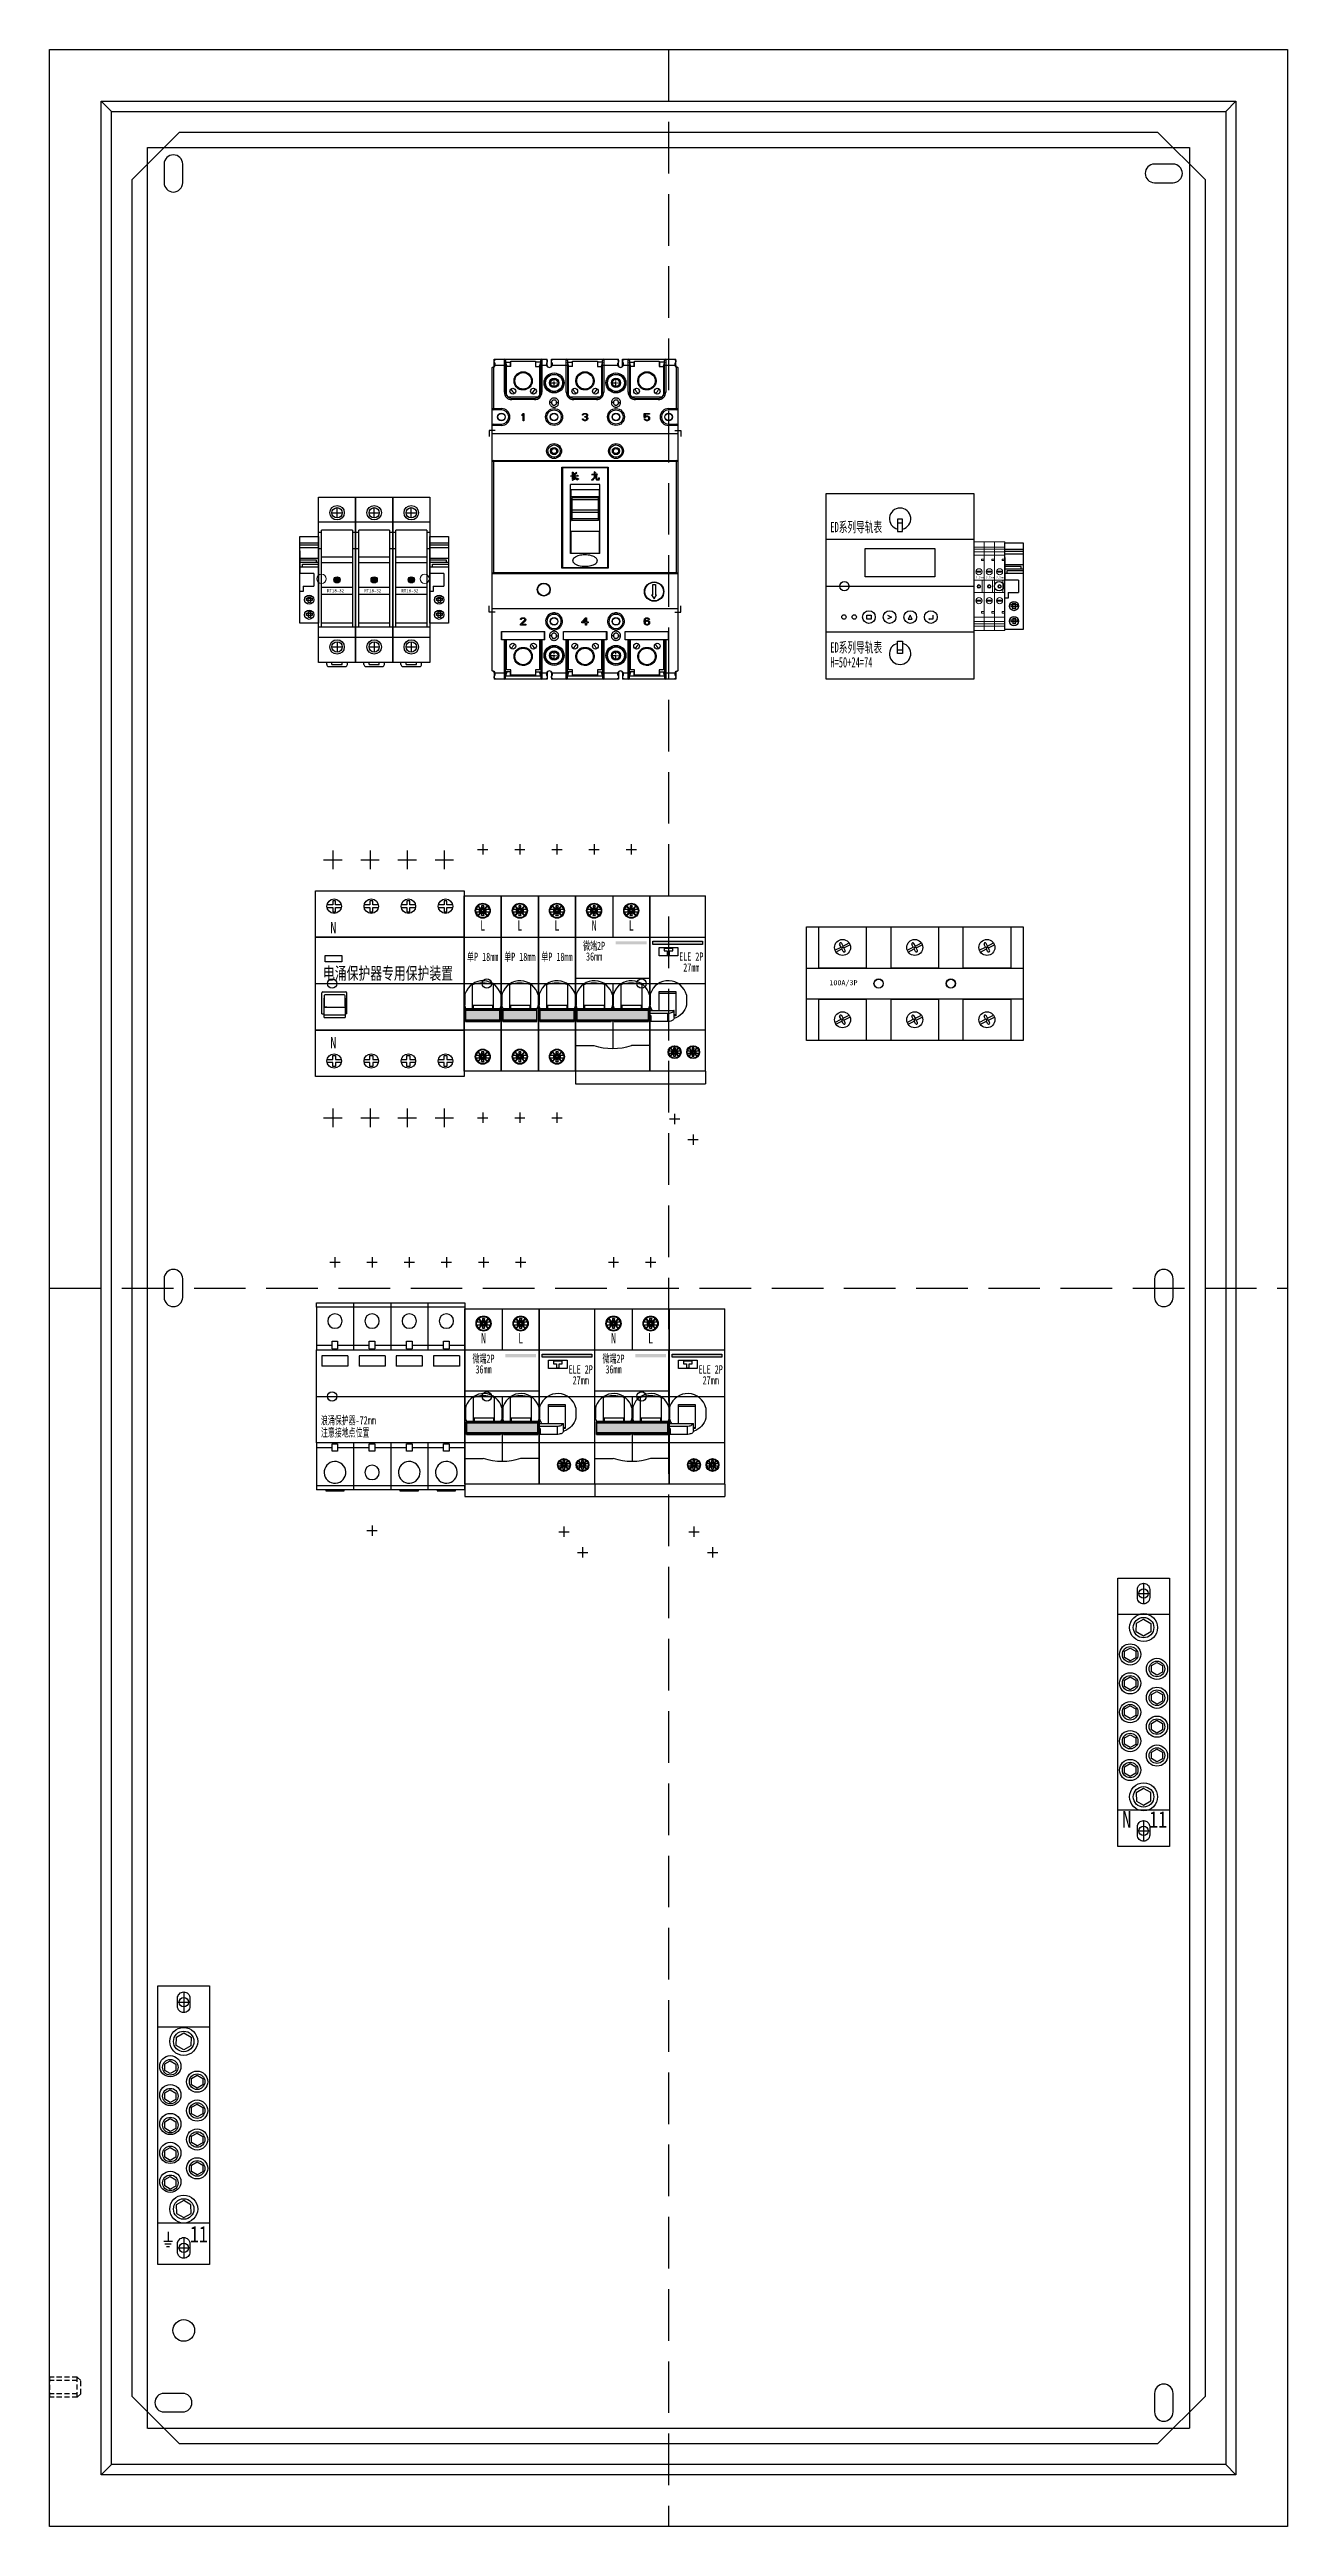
# Model space of a CAD drawing. Extents: x 1403273 to 1403873, y 431672 to 432872.
import ezdxf
from ezdxf.enums import TextEntityAlignment as Align

# ---------------------------------------------------------------- set-up
doc = ezdxf.new("R2010")
doc.units = 0
doc.header["$MEASUREMENT"] = 0
for name, pattern in [('CENTER', [2, 1.25, -0.25, 0.25, -0.25]), ('DASH', [0.35, 0.25, -0.1]), ('HIDDEN', [0.375, 0.25, -0.125]), ('LYJS-XX', [0.35, 0.25, -0.1])]:
    doc.linetypes.add(name, pattern=pattern)
for name, color, linetype in [('dian', 7, 'Continuous'), ('LY-JS-BJ', 7, 'Continuous'), ('LY-JS-YQJ', 7, 'Continuous'), ('LY-SJ-YQJ', 7, 'Continuous'), ('布置图', 20, 'Continuous'), ('照明平面设备层', 1, 'Continuous')]:
    doc.layers.add(name, color=color, linetype=linetype)
doc.layers.add('LY-二次控制图', color=7, linetype='Continuous', lineweight=18)
doc.styles.add('-宋体', font='', dxfattribs={"width": 0.65})
doc.styles.add('LY-SJ-元器件', font='', dxfattribs={"width": 0.6, "height": 4})
doc.styles.add('宋体', font='', dxfattribs={"width": 0.8, "height": 3.5})
doc.styles.get('-宋体').set_extended_font_data('NSimSun')
doc.styles.get('LY-SJ-元器件').set_extended_font_data('SimSun')
doc.styles.get('宋体').set_extended_font_data('SimSun')

# ---------------------------------------------------------------- blocks, each defined once
blk = doc.blocks.new('A$C7F2E4CF4')
at = {"layer": 'LY-JS-YQJ', "color": 1, "linetype": 'DASH'}
for p, q in [((-3, 0), (3, 0)), ((0, 5), (0, -5))]:
    blk.add_line(p, q, dxfattribs=at)
at = {"layer": 'LY-JS-YQJ', "color": 0, "linetype": 'ByBlock'}
blk.add_lwpolyline([(0, 5), (0, 5, -0.414214), (3, 2), (3, -2, -0.414214), (0, -5), (0, -5, -0.414214), (-3, -2), (-3, 2, -0.414214)], format="xyb", close=True, dxfattribs=at)
blk = doc.blocks.new('11位零排2021')
at = {"layer": 'LY-JS-YQJ', "color": 2, "linetype": 'ByBlock'}
blk.add_lwpolyline([(25, 130), (25, 0), (0, 0), (0, 130)], close=True, dxfattribs=at)
for points in [[(0, 112.5), (25, 112.5)], [(25, 17.5), (0, 17.5)]]:
    blk.add_lwpolyline(points, dxfattribs=at)
at = {"layer": 'LY-JS-YQJ', "color": 3}
for points in [[(12.5, 101.9), (8.9, 104), (9, 108.1), (12.5, 110.1), (16.1, 108), (16, 103.9)], [(6, 89.9), (3.3, 91.5), (3.3, 94.6), (6, 96.1), (8.7, 94.6), (8.7, 91.4)], [(19, 82.9), (16.3, 84.5), (16.3, 87.6), (19, 89.1), (21.7, 87.6), (21.7, 84.4)], [(6, 75.9), (3.3, 77.5), (3.3, 80.6), (6, 82.1), (8.7, 80.6), (8.7, 77.4)], [(19, 68.9), (16.3, 70.5), (16.3, 73.6), (19, 75.1), (21.7, 73.6), (21.7, 70.4)], [(6, 61.9), (3.3, 63.5), (3.3, 66.6), (6, 68.1), (8.7, 66.6), (8.7, 63.4)], [(19, 54.9), (16.3, 56.5), (16.3, 59.6), (19, 61.1), (21.7, 59.6), (21.7, 56.4)], [(6, 47.9), (3.3, 49.5), (3.3, 52.6), (6, 54.1), (8.7, 52.6), (8.7, 49.4)], [(6, 33.9), (3.3, 35.5), (3.3, 38.6), (6, 40.1), (8.7, 38.6), (8.7, 35.4)], [(19, 40.9), (16.3, 42.5), (16.3, 45.6), (19, 47.1), (21.7, 45.6), (21.7, 42.4)], [(12.5, 28.1), (8.9, 26), (9, 21.9), (12.5, 19.9), (16.1, 22), (16, 26.1)]]:
    blk.add_lwpolyline(points, close=True, dxfattribs=at)
for centre, radius in [((12.5, 106), 6.76), ((12.5, 106), 4.97), ((6, 93), 5.14), ((6, 93), 3.78), ((6, 79), 5.14), ((19, 86), 5.14), ((19, 86), 3.78), ((6, 79), 3.78), ((19, 72), 5.14), ((19, 72), 3.78), ((6, 65), 5.14), ((6, 65), 3.78), ((19, 58), 5.14), ((19, 58), 3.78), ((6, 51), 5.14), ((6, 51), 3.78), ((19, 44), 5.14), ((6, 37), 5.14), ((6, 37), 3.78), ((19, 44), 3.78), ((12.5, 24), 4.97)]:
    blk.add_circle(centre, radius, dxfattribs=at)
at = {"layer": 'LY-JS-YQJ'}
blk.add_circle((12.5, 24), 6.76, dxfattribs=at)
at = {"layer": 'LY-JS-YQJ', "color": 0}
for p in [(12.5, 122.5), (12.5, 7.5)]:
    blk.add_blockref('A$C7F2E4CF4', p, dxfattribs=at)
at = {"layer": 'LY-JS-YQJ', "color": 1, "style": '-宋体', "width": 0.8}
blk.add_text('N', height=8, dxfattribs=at).set_placement((2.2, 9.1))
at = {"layer": 'LY-JS-YQJ', "color": 4, "style": '-宋体', "width": 0.8}
blk.add_text('11', height=8, dxfattribs=at).set_placement((15.2, 9.1))
blk = doc.blocks.new('11位地排2021')
at = {"layer": 'LY-JS-YQJ', "color": 1, "linetype": 'ByBlock'}
for p, q in [((4.9, 15.8), (4.9, 11.3)), ((2.9, 11.3), (7, 11.3)), ((3.4, 9.9), (6.4, 9.9)), ((4.1, 8.6), (5.6, 8.6))]:
    blk.add_line(p, q, dxfattribs=at)
at = {"layer": 'LY-JS-YQJ', "color": 2, "linetype": 'ByBlock'}
blk.add_lwpolyline([(25, 135), (25, 0), (0, 0), (0, 135)], close=True, dxfattribs=at)
for points in [[(0, 115), (25, 115)], [(25, 20), (0, 20)]]:
    blk.add_lwpolyline(points, dxfattribs=at)
at = {"layer": 'LY-JS-YQJ', "color": 3}
for points in [[(12.5, 103.9), (8.9, 106), (9, 110.1), (12.5, 112.1), (16.1, 110), (16, 105.9)], [(6, 92.4), (3.3, 94), (3.3, 97.1), (6, 98.6), (8.7, 97), (8.7, 93.9)], [(6, 78.4), (3.3, 80), (3.3, 83.1), (6, 84.6), (8.7, 83), (8.7, 79.9)], [(19, 85.4), (16.3, 87), (16.3, 90.1), (19, 91.6), (21.7, 90), (21.7, 86.9)], [(19, 71.4), (16.3, 73), (16.3, 76.1), (19, 77.6), (21.7, 76), (21.7, 72.9)], [(6, 64.4), (3.3, 66), (3.3, 69.1), (6, 70.6), (8.7, 69), (8.7, 65.9)], [(19, 57.4), (16.3, 59), (16.3, 62.1), (19, 63.6), (21.7, 62), (21.7, 58.9)], [(6, 50.4), (3.3, 52), (3.3, 55.1), (6, 56.6), (8.7, 55), (8.7, 51.9)], [(19, 43.4), (16.3, 45), (16.3, 48.1), (19, 49.6), (21.7, 48), (21.7, 44.9)], [(6, 36.4), (3.3, 38), (3.3, 41.1), (6, 42.6), (8.7, 41), (8.7, 37.9)], [(12.5, 30.9), (8.9, 28.8), (9, 24.7), (12.5, 22.7), (16.1, 24.7), (16, 28.8)]]:
    blk.add_lwpolyline(points, close=True, dxfattribs=at)
for centre, radius in [((12.5, 108), 6.76), ((12.5, 108), 4.97), ((6, 96), 5.14), ((6, 95.5), 3.78), ((6, 82), 5.14), ((6, 81.5), 3.78), ((19, 88.5), 5.14), ((19, 88.5), 3.78), ((6, 68), 5.14), ((19, 74.5), 5.14), ((19, 74.5), 3.78), ((6, 67.5), 3.78), ((19, 60.5), 5.14), ((19, 60.5), 3.78), ((6, 54), 5.14), ((6, 53.5), 3.78), ((19, 46.5), 5.14), ((19, 46.5), 3.78), ((6, 40), 5.14), ((6, 39.5), 3.78), ((12.5, 26.8), 6.76), ((12.5, 26.8), 4.97)]:
    blk.add_circle(centre, radius, dxfattribs=at)
at = {"layer": 'LY-JS-YQJ', "color": 0}
for p in [(12.5, 127), (12.5, 8)]:
    blk.add_blockref('A$C7F2E4CF4', p, dxfattribs=at)
at = {"layer": 'LY-JS-YQJ', "color": 4, "style": '-宋体', "width": 0.8}
blk.add_text('11', height=8, dxfattribs=at).set_placement((15.5, 10.6))
blk = doc.blocks.new('RT18保险 正视图')
at = {"layer": 'LY-JS-YQJ'}
blk.add_hatch(color=1, dxfattribs=at).paths.add_polyline_path([(1.5, -40, 1), (-1.5, -40, 1)])
for p, q in [((-9, -80), (-9, 0)), ((-9, 0), (9, 0)), ((9, 0), (9, -80)), ((-2.5, -7.5), (2.5, -7.5)), ((0, -10), (0, -5)), ((9, -12), (-9, -12)), ((-7.5, -17), (-9, -17)), ((7.5, -16), (-7.5, -16)), ((-7.5, -63), (-7.5, -16)), ((7.5, -16), (7.5, -63)), ((9, -17), (7.5, -17)), ((-7.5, -25), (-9, -25)), ((7.5, -29), (-7.5, -29)), ((7.5, -31.8), (-7.5, -31.8)), ((9, -25), (7.5, -25)), ((-7.5, -43.5), (7.5, -43.5)), ((-7.5, -46.9), (7.5, -46.9)), ((9, -63), (-9, -63)), ((9, -68), (-9, -68)), ((7.5, -61), (-7.5, -61)), ((0, -70), (0, -75)), ((9, -80), (-9, -80)), ((-5, -81), (-5, -80)), ((-4, -82), (4, -82)), ((-2.5, -72.5), (2.5, -72.5)), ((-2.5, -81), (-2.5, -80)), ((-2.5, -81), (2.5, -81)), ((2.5, -81), (2.5, -80)), ((5, -81), (5, -80))]:
    blk.add_line(p, q, dxfattribs=at)
for centre, radius in [((0, -7.5), 3.5), ((0, -7.5), 2.5), ((0, -72.5), 3.5), ((0, -72.5), 2.5)]:
    blk.add_circle(centre, radius, dxfattribs=at)
at = {"layer": 'LY-JS-YQJ', "color": 1}
blk.add_circle((0, -40), 1.5, dxfattribs=at)
at = {"layer": 'LY-JS-YQJ'}
for centre, start, end in [((-4, -81), 180, 270), ((4, -81), 270, 0)]:
    blk.add_arc(centre, 1, start, end, dxfattribs=at)
at = {"layer": 'LY-JS-YQJ', "insert": (-4.8, -44.5), "char_height": 1.5, "width": 12.3, "attachment_point": 1}
blk.add_mtext('RT18-32', dxfattribs=at)
blk = doc.blocks.new('RT18-32X-6A')
at = {"layer": 'LY-JS-YQJ'}
blk.add_blockref('RT18保险 正视图', (9, 80), dxfattribs=at)
blk = doc.blocks.new('端子堵头')
at = {"layer": 'LY-JS-YQJ'}
for p, q in [((0, 39), (9, 39)), ((0, 38), (9, 38)), ((0, 36.7), (9, 36.7)), ((0, 35), (0, 24)), ((0, 31.5), (9, 31.5)), ((8, 30.6), (0, 30.6)), ((0, 29.5), (9, 29.5)), ((0, 27.3), (9, 27.3)), ((1.2, 27.3), (1.2, 28.6)), ((1.2, 28.6), (9, 28.6)), ((8, 29.5), (8, 30.6)), ((9, 35), (9, 24)), ((9, 34.6), (9, 33.5)), ((6.7, 24), (0, 24)), ((1.6, 15.3), (0, 15.3)), ((1.6, 18), (1.6, 15.3)), ((1.6, 18), (6.7, 18)), ((6.7, 24), (6.7, 18))]:
    blk.add_line(p, q, dxfattribs=at)
for points in [[(0, 42), (9, 42), (9, 0), (0, 0)], [(3.2, 12.1), (6, 12.1), (6, 11), (3.2, 11)], [(5.1, 12.8), (5.1, 10), (4, 10), (4, 12.8)], [(3.2, 4.8), (6, 4.8), (6, 3.7), (3.2, 3.7)], [(5.1, 5.6), (5.1, 2.8), (4.1, 2.8), (4.1, 5.6)]]:
    blk.add_lwpolyline(points, close=True, dxfattribs=at)
for centre in [(4.5, 11.4), (4.5, 4.1)]:
    blk.add_circle(centre, 2.23, dxfattribs=at)
blk = doc.blocks.new('A$C90d01b57')
at = {"layer": 'LY-二次控制图', "lineweight": -3}
for name, p in [('RT18-32X-6A', (-54, -80)), ('RT18-32X-6A', (-36, -80)), ('RT18-32X-6A', (-18, -80)), ('端子堵头', (-63, -61)), ('端子堵头', (0, -61))]:
    blk.add_blockref(name, p, dxfattribs=at)
blk = doc.blocks.new('A$C2BB77F8B')
at = {"color": 6}
for centre in [(10.5, 0.5), (60.5, 0.5)]:
    blk.add_circle(centre, 2.25, dxfattribs=at)
at = {"color": 0}
blk.add_blockref('A$C90d01b57', (63, 40), dxfattribs=at)
blk = doc.blocks.new('A$C03D07FCC')
for p, q in [((0, 19), (5, 19)), ((0, 18), (5, 18)), ((0, 16.7), (5, 16.7)), ((5, 13.2), (3.7, 13.2)), ((3.7, 13.2), (3.7, 12.4)), ((3.7, 12.4), (5, 12.4)), ((5, 19), (10, 19)), ((5, 18), (10, 18)), ((5, 16.7), (10, 16.7)), ((5, 12.4), (5, 11.3)), ((10, 13.2), (8.7, 13.2)), ((8.7, 13.2), (8.7, 12.4)), ((8.7, 12.4), (10, 12.4)), ((0, 3), (5, 3)), ((4.1, 3), (4.1, -3)), ((5, 3), (10, 3)), ((9.1, 3), (9.1, -3)), ((0, -3), (5, -3)), ((5, -3), (10, -3)), ((0, -17.1), (5, -17.1)), ((0, -18.2), (5, -18.2)), ((0, -19.4), (5, -19.4)), ((5, -12.3), (3.7, -12.3)), ((3.7, -12.3), (3.7, -13.1)), ((3.7, -13.1), (5, -13.1)), ((5, -17.1), (10, -17.1)), ((5, -18.2), (10, -18.2)), ((5, -19.4), (10, -19.4)), ((10, -12.3), (8.7, -12.3)), ((8.7, -12.3), (8.7, -13.1)), ((8.7, -13.1), (10, -13.1))]:
    blk.add_line(p, q)
at = {"color": 2}
for p, q in [((10, 19), (15, 19)), ((10, 18), (15, 18)), ((10, 16.7), (15, 16.7)), ((10, 12.4), (10, 11.3)), ((15, 13.2), (13.7, 13.2)), ((13.7, 13.2), (13.7, 12.4)), ((13.7, 12.4), (15, 12.4)), ((15, 12.4), (15, 11.3)), ((10, 3), (15, 3)), ((14.1, 3), (14.1, -3)), ((10, -3), (15, -3)), ((10, -17.1), (15, -17.1)), ((10, -18.2), (15, -18.2)), ((10, -19.4), (15, -19.4)), ((15, -12.3), (13.7, -12.3)), ((13.7, -12.3), (13.7, -13.1)), ((13.7, -13.1), (15, -13.1))]:
    blk.add_line(p, q, dxfattribs=at)
for points in [[(0, 21.5), (5, 21.5), (5, -21.5), (0, -21.5)], [(0, 15), (5, 15), (5, -15), (0, -15)], [(5, 21.5), (10, 21.5), (10, -21.5), (5, -21.5)], [(5, 15), (10, 15), (10, -15), (5, -15)], [(1.5, 7.3), (3.5, 7.3), (3.5, 6.8), (1.5, 6.8)], [(6.5, 7.3), (8.5, 7.3), (8.5, 6.8), (6.5, 6.8)], [(1.5, -6.7), (3.5, -6.7), (3.5, -7.2), (1.5, -7.2)], [(6.5, -6.7), (8.5, -6.7), (8.5, -7.2), (6.5, -7.2)]]:
    blk.add_lwpolyline(points, close=True)
for points in [[(10, 21.5), (15, 21.5), (15, -21.5), (10, -21.5)], [(10, 15), (15, 15), (15, -15), (10, -15)], [(11.5, 7.3), (13.5, 7.3), (13.5, 6.8), (11.5, 6.8)], [(11.5, -6.7), (13.5, -6.7), (13.5, -7.2), (11.5, -7.2)]]:
    blk.add_lwpolyline(points, close=True, dxfattribs=at)
for centre, radius in [((2.5, 7), 1.5), ((2.5, -0.1), 0.879), ((2.5, -0.1), 0.879), ((2.5, -0.1), 0.59), ((7.5, 7), 1.5), ((7.5, -0.1), 0.879), ((7.5, -0.1), 0.879), ((7.5, -0.1), 0.59), ((2.5, -7), 1.5), ((7.5, -7), 1.5)]:
    blk.add_circle(centre, radius)
for centre, radius in [((12.5, 7), 1.5), ((12.5, -0.1), 0.879), ((12.5, -0.1), 0.879), ((12.5, -0.1), 0.59), ((12.5, -7), 1.5)]:
    blk.add_circle(centre, radius, dxfattribs=at)
at = {"layer": 'LY-二次控制图', "lineweight": -3}
blk.add_blockref('端子堵头', (15, -21), dxfattribs=at)
at = {"char_height": 1, "width": 2.569, "attachment_point": 1}
for insert in [(0.9, 4.8), (5.9, 4.8)]:
    blk.add_mtext('2.5mm', dxfattribs=dict(at, insert=insert))
at = {"color": 2, "insert": (10.9, 4.8), "char_height": 1, "width": 2.569, "attachment_point": 1}
blk.add_mtext('2.5mm', dxfattribs=at)
blk = doc.blocks.new('A$Ccfe704a4')
for p, q in [((-91.2, -11.3), (-88.2, -9.8)), ((-90.7, -12.2), (-87.8, -10.7)), ((-88.2, -9.8), (-88.9, -8.5)), ((-86.8, -10.2), (-88.2, -9.8)), ((-88, -6.1), (-88, -6.1)), ((-87.2, -9.3), (-87.9, -8)), ((-87.8, -10.7), (-87.2, -9.3)), ((-87.2, -11.9), (-87.8, -10.7)), ((-87.2, -9.3), (-84.3, -7.8)), ((-86.8, -6.1), (-86.8, -6.1)), ((-86.8, -10.2), (-83.9, -8.7)), ((-86.2, -11.4), (-86.8, -10.2)), ((-56.2, -11.3), (-53.2, -9.8)), ((-55.7, -12.2), (-52.8, -10.7)), ((-53.2, -9.8), (-53.9, -8.5)), ((-51.8, -10.2), (-53.2, -9.8)), ((-53, -6.1), (-53, -6.1)), ((-52.2, -9.3), (-52.9, -8)), ((-52.8, -10.7), (-52.2, -9.3)), ((-52.2, -11.9), (-52.8, -10.7)), ((-52.2, -9.3), (-49.3, -7.8)), ((-51.8, -6.1), (-51.8, -6.1)), ((-51.8, -10.2), (-48.9, -8.7)), ((-51.2, -11.4), (-51.8, -10.2)), ((-21.2, -11.3), (-18.2, -9.8)), ((-20.7, -12.2), (-17.8, -10.7)), ((-18.2, -9.8), (-18.9, -8.5)), ((-16.8, -10.2), (-18.2, -9.8)), ((-18, -6.1), (-18, -6.1)), ((-17.2, -9.3), (-17.9, -8)), ((-17.8, -10.7), (-17.2, -9.3)), ((-17.2, -11.9), (-17.8, -10.7)), ((-17.2, -9.3), (-14.3, -7.8)), ((-16.8, -6.1), (-16.8, -6.1)), ((-16.8, -10.2), (-13.9, -8.7)), ((-16.2, -11.4), (-16.8, -10.2)), ((-76, -20), (-64, -20)), ((-91.2, -46.3), (-88.2, -44.8)), ((-90.7, -47.2), (-87.8, -45.7)), ((-88.2, -44.8), (-88.9, -43.5)), ((-86.8, -45.2), (-88.2, -44.8)), ((-88, -41.1), (-88, -41.1)), ((-87.2, -44.3), (-87.9, -43)), ((-87.8, -45.7), (-87.2, -44.3)), ((-87.2, -46.9), (-87.8, -45.7)), ((-87.2, -44.3), (-84.3, -42.8)), ((-86.8, -41.1), (-86.8, -41.1)), ((-86.8, -45.2), (-83.9, -43.7)), ((-86.2, -46.4), (-86.8, -45.2)), ((-56.2, -46.3), (-53.2, -44.8)), ((-55.7, -47.2), (-52.8, -45.7)), ((-53.2, -44.8), (-53.9, -43.5)), ((-51.8, -45.2), (-53.2, -44.8)), ((-53, -41.1), (-53, -41.1)), ((-52.2, -44.3), (-52.9, -43)), ((-52.8, -45.7), (-52.2, -44.3)), ((-52.2, -46.9), (-52.8, -45.7)), ((-52.2, -44.3), (-49.3, -42.8)), ((-51.8, -41.1), (-51.8, -41.1)), ((-51.8, -45.2), (-48.9, -43.7)), ((-51.2, -46.4), (-51.8, -45.2)), ((-21.2, -46.3), (-18.2, -44.8)), ((-20.7, -47.2), (-17.8, -45.7)), ((-18.2, -44.8), (-18.9, -43.5)), ((-16.8, -45.2), (-18.2, -44.8)), ((-18, -41.1), (-18, -41.1)), ((-17.2, -44.3), (-17.9, -43)), ((-17.8, -45.7), (-17.2, -44.3)), ((-17.2, -46.9), (-17.8, -45.7)), ((-17.2, -44.3), (-14.3, -42.8)), ((-16.8, -41.1), (-16.8, -41.1)), ((-16.8, -45.2), (-13.9, -43.7)), ((-16.2, -46.4), (-16.8, -45.2))]:
    blk.add_line(p, q)
for points in [[(-105, 0), (0, 0), (0, -55), (-105, -55)], [(-99, 0), (-76, 0), (-76, -20), (-99, -20)], [(-64, 0), (-41, 0), (-41, -20), (-64, -20)], [(-29, 0), (-6, 0), (-6, -20), (-29, -20)], [(-105, -20), (0, -20), (0, -35), (-105, -35)], [(-99, -35), (-76, -35), (-76, -55), (-99, -55)], [(-64, -35), (-41, -35), (-41, -55), (-64, -55)], [(-29, -35), (-6, -35), (-6, -55), (-29, -55)]]:
    blk.add_lwpolyline(points, close=True)
for centre, radius in [((-87.5, -10), 3.88), ((-52.5, -10), 3.88), ((-17.5, -10), 3.88), ((-70, -27.5), 2.15), ((-35, -27.5), 2.15), ((-87.5, -45), 3.88), ((-52.5, -45), 3.88), ((-17.5, -45), 3.88)]:
    blk.add_circle(centre, radius)
for centre, start, end in [((-88.4, -8.3), 26.8565, 206.8565), ((-86.7, -11.6), 206.8565, 26.8565), ((-53.4, -8.3), 26.8565, 206.8565), ((-51.7, -11.6), 206.8565, 26.8565), ((-18.4, -8.3), 26.8565, 206.8565), ((-16.7, -11.6), 206.8565, 26.8565), ((-88.4, -43.3), 26.8565, 206.8565), ((-86.7, -46.6), 206.8565, 26.8565), ((-53.4, -43.3), 26.8565, 206.8565), ((-51.7, -46.6), 206.8565, 26.8565), ((-18.4, -43.3), 26.8565, 206.8565), ((-16.7, -46.6), 206.8565, 26.8565)]:
    blk.add_arc(centre, 0.545, start, end)
at = {"insert": (-93.9, -25.8), "char_height": 2.5, "width": 3.118, "attachment_point": 1}
blk.add_mtext('100A/3P', dxfattribs=at)
blk = doc.blocks.new('浪涌保护器 72mm-2022.1')
at = {"color": 1, "linetype": 'ByBlock'}
for p, q in [((6.5, 65), (11.5, 65)), ((9, 67.5), (9, 62.5)), ((24.5, 65), (29.5, 65)), ((27, 67.5), (27, 62.5)), ((42.5, 65), (47.5, 65)), ((45, 67.5), (45, 62.5)), ((60.5, 65), (65.5, 65)), ((63, 67.5), (63, 62.5)), ((0, 0), (72, 0)), ((24.5, -65), (29.5, -65)), ((27, -62.5), (27, -67.5))]:
    blk.add_line(p, q, dxfattribs=at)
at = {"color": 0, "linetype": 'Continuous', "lineweight": 25}
for p, q in [((0, 43.3), (0, 45.3)), ((0, 45.3), (18, 45.3)), ((0, 43.3), (0, 22.5)), ((18, 43.3), (0, 43.3)), ((18, 45.3), (18, 22.5)), ((18, 45.3), (36, 45.3)), ((36, 43.3), (18, 43.3)), ((36, 45.3), (54, 45.3)), ((36, 45.3), (36, 22.5)), ((54, 43.3), (36, 43.3)), ((54, 45.3), (72, 45.3)), ((54, 45.3), (54, 22.5)), ((72, 43.3), (54, 43.3)), ((72, 45.3), (72, 43.3)), ((72, 43.3), (72, 22.5)), ((7.6, 24.7), (0, 24.7)), ((7.6, 23), (7.6, 26.7)), ((7.6, 26.7), (10.3, 26.7)), ((10.3, 26.7), (10.3, 23)), ((18, 24.7), (10.3, 24.7)), ((25.6, 24.7), (18, 24.7)), ((25.6, 26.7), (28.3, 26.7)), ((25.6, 23), (25.6, 26.7)), ((28.3, 26.7), (28.3, 23)), ((36, 24.7), (28.3, 24.7)), ((43.7, 24.7), (36, 24.7)), ((43.7, 23), (43.7, 26.7)), ((43.7, 26.7), (46.4, 26.7)), ((46.4, 26.7), (46.4, 23)), ((54, 24.7), (46.4, 24.7)), ((61.6, 24.7), (54, 24.7)), ((61.6, 23), (61.6, 26.7)), ((61.6, 26.7), (64.3, 26.7)), ((64.3, 26.7), (64.3, 23)), ((72, 24.7), (64.3, 24.7)), ((15.3, 19.7), (2.7, 19.7)), ((2.7, 19.7), (2.7, 14.6)), ((15.3, 14.6), (2.7, 14.6)), ((15.3, 19.7), (15.3, 14.6)), ((33.3, 19.7), (20.7, 19.7)), ((20.7, 19.7), (20.7, 14.6)), ((33.3, 14.6), (20.7, 14.6)), ((33.3, 19.7), (33.3, 14.6)), ((51.3, 19.7), (38.7, 19.7)), ((38.7, 19.7), (38.7, 14.6)), ((51.3, 14.6), (38.7, 14.6)), ((51.3, 19.7), (51.3, 14.6)), ((69.3, 19.7), (56.7, 19.7)), ((56.7, 19.7), (56.7, 14.6)), ((69.3, 14.6), (56.7, 14.6)), ((69.3, 19.7), (69.3, 14.6)), ((0, -22.5), (0, -43.3)), ((7.6, -26.6), (7.6, -23)), ((10.3, -23), (10.3, -26.6)), ((18, -22.5), (18, -45.3)), ((25.6, -26.6), (25.6, -23)), ((28.3, -23), (28.3, -26.6)), ((36, -22.5), (36, -45.3)), ((43.7, -26.6), (43.7, -23)), ((46.4, -23), (46.4, -26.6)), ((54, -22.5), (54, -45.3)), ((61.6, -26.6), (61.6, -23)), ((64.3, -23), (64.3, -26.6)), ((72, -22.5), (72, -43.3)), ((0, -24.7), (7.6, -24.7)), ((10.3, -26.6), (7.6, -26.6)), ((10.3, -24.7), (18, -24.7)), ((18, -24.7), (25.6, -24.7)), ((28.3, -26.6), (25.6, -26.6)), ((28.3, -24.7), (36, -24.7)), ((36, -24.7), (43.7, -24.7)), ((46.4, -26.6), (43.7, -26.6)), ((46.4, -24.7), (54, -24.7)), ((54, -24.7), (61.6, -24.7)), ((64.3, -26.6), (61.6, -26.6)), ((64.3, -24.7), (72, -24.7)), ((0, -43.3), (0, -45.3)), ((18, -43.3), (0, -43.3)), ((18, -45.3), (0, -45.3)), ((4.5, -45.3), (4.5, -45.8)), ((4.5, -45.8), (13.5, -45.8)), ((13.5, -45.8), (13.5, -45.3)), ((36, -43.3), (18, -43.3)), ((36, -45.3), (18, -45.3)), ((54, -43.3), (36, -43.3)), ((54, -45.3), (36, -45.3)), ((40.5, -45.3), (40.5, -45.8)), ((40.5, -45.8), (49.5, -45.8)), ((49.5, -45.8), (49.5, -45.3)), ((72, -43.3), (54, -43.3)), ((72, -45.3), (54, -45.3)), ((58.5, -45.3), (58.5, -45.8)), ((58.5, -45.8), (67.5, -45.8)), ((67.5, -45.8), (67.5, -45.3)), ((72, -45.3), (72, -43.3))]:
    blk.add_line(p, q, dxfattribs=at)
at = {"color": 0}
for p, q in [((7.6, 23), (10.3, 23)), ((25.6, 23), (28.3, 23)), ((43.7, 23), (46.4, 23)), ((61.6, 23), (64.3, 23)), ((7.6, -23), (10.3, -23)), ((25.6, -23), (28.3, -23)), ((43.7, -23), (46.4, -23)), ((61.6, -23), (64.3, -23))]:
    blk.add_line(p, q, dxfattribs=at)
at = {"color": 0, "linetype": 'ByBlock'}
blk.add_lwpolyline([(0, 22.5), (72, 22.5), (72, -22.5), (0, -22.5)], close=True, dxfattribs=at)
at = {"color": 0, "linetype": 'Continuous', "lineweight": 25}
for centre, radius, start, end in [((9, 36.5), 3.5, 0, 180), ((9, 36.5), 3.5, 180, 0), ((27, 36.5), 3.5, 0, 180), ((27, 36.5), 3.5, 180, 0), ((45, 36.5), 3.5, 0, 180), ((45, 36.5), 3.5, 180, 0), ((63, 36.5), 3.5, 0, 180), ((63, 36.5), 3.5, 180, 0), ((9, -36.8), 5.25, 93.0713, 273.0713), ((9, -36.8), 5.25, 273.0713, 93.0713), ((27, -36.8), 3.5, 0, 180), ((45, -36.8), 5.25, 93.0713, 273.0713), ((45, -36.8), 5.25, 273.0713, 93.0713), ((63, -36.8), 5.25, 93.0713, 273.0713), ((63, -36.8), 5.25, 273.0713, 93.0713), ((27, -36.8), 3.5, 180, 0)]:
    blk.add_arc(centre, radius, start, end, dxfattribs=at)
at = {"color": 4, "linetype": 'ByBlock', "style": 'LY-SJ-元器件', "width": 0.6}
for s, p in [('浪涌保护器-72mm', (2.2, -13.6)), ('注意接地点位置', (2.2, -19.5))]:
    blk.add_text(s, height=4, dxfattribs=at).set_placement(p)
blk = doc.blocks.new('A$Ca3bbfdd2')
at = {"color": 0, "linetype": 'ByBlock', "lineweight": -2}
for p, q in [((1.5, -116.5), (1.5, 30.5)), ((2.1, 30.6), (2.1, 10)), ((2.5, 34.5), (28.2, 34.5)), ((2.5, 31.5), (2.5, 34.5)), ((2.9, 31.5), (3, 32)), ((8, 31.5), (2.9, 31.5)), ((7.4, 18.5), (7.4, 34.5)), ((7.5, 34.5), (7.5, 34.5)), ((7.5, 34.5), (7.5, 34.5)), ((8, 33.9), (8, 18.5)), ((8.7, 31), (8, 33)), ((8, 33), (10.5, 33)), ((10.5, 31), (8, 31)), ((8.5, 16.8), (8.5, 31)), ((10.2, 33), (10.2, 31)), ((10.5, 33.5), (22.5, 33.5)), ((10.5, 31), (10.5, 33.5)), ((22.5, 33.5), (22.5, 31)), ((25, 33), (22.5, 33)), ((22.5, 31), (25, 31)), ((22.7, 31), (22.7, 33)), ((25, 33), (24.3, 31)), ((24.5, 31), (24.5, 16.8)), ((25, 18.5), (25, 33.9)), ((27.8, 31.5), (25, 31.5)), ((25.5, 34.5), (25.5, 34.5)), ((25.5, 34.5), (25.5, 34.5)), ((25.6, 34.5), (25.6, 18.5)), ((27.7, 32), (27.8, 31.5)), ((28.2, 31.5), (28.2, 34.5)), ((30.2, 34.5), (62.7, 34.5)), ((30.2, 31.5), (30.2, 34.5)), ((30.7, 31.5), (30.7, 32)), ((38, 31.5), (30.7, 31.5)), ((37.4, 18.5), (37.4, 34.5)), ((37.5, 34.5), (37.5, 34.5)), ((37.5, 34.5), (37.5, 34.5)), ((38, 33.9), (38, 18.5)), ((38.7, 31), (38, 33)), ((38, 33), (40.5, 33)), ((40.5, 31), (38, 31)), ((38.5, 16.8), (38.5, 31)), ((40.2, 33), (40.2, 31)), ((40.5, 33.5), (52.5, 33.5)), ((40.5, 31), (40.5, 33.5)), ((52.5, 33.5), (52.5, 31)), ((55, 33), (52.5, 33)), ((52.5, 31), (55, 31)), ((52.7, 31), (52.7, 33)), ((55, 33), (54.3, 31)), ((54.5, 31), (54.5, 16.8)), ((55, 18.5), (55, 33.9)), ((62.3, 31.5), (55, 31.5)), ((55.5, 34.5), (55.5, 34.5)), ((55.5, 34.5), (55.5, 34.5)), ((55.6, 34.5), (55.6, 18.5)), ((62.2, 32), (62.3, 31.5)), ((62.7, 31.5), (62.7, 34.5)), ((64.7, 34.5), (90.5, 34.5)), ((64.7, 31.5), (64.7, 34.5)), ((65.2, 31.5), (65.2, 32)), ((68, 31.5), (65.2, 31.5)), ((67.4, 18.5), (67.4, 34.5)), ((67.5, 34.5), (67.5, 34.5)), ((67.5, 34.5), (67.5, 34.5)), ((68, 33.9), (68, 18.5)), ((68, 33), (70.5, 33)), ((68.7, 31), (68, 33)), ((70.5, 31), (68, 31)), ((68.5, 16.8), (68.5, 31)), ((70.2, 33), (70.2, 31)), ((70.5, 33.5), (82.5, 33.5)), ((70.5, 31), (70.5, 33.5)), ((82.5, 33.5), (82.5, 31)), ((85, 33), (82.5, 33)), ((82.5, 31), (85, 31)), ((82.7, 31), (82.7, 33)), ((85, 33), (84.3, 31)), ((84.5, 31), (84.5, 16.8)), ((85, 18.5), (85, 33.9)), ((90.1, 31.5), (85, 31.5)), ((85.5, 34.5), (85.5, 34.5)), ((85.5, 34.5), (85.5, 34.5)), ((85.6, 34.5), (85.6, 18.5)), ((90, 32), (90.1, 31.5)), ((90.5, 31.5), (90.5, 34.5)), ((90.9, 10), (90.9, 30.6)), ((91.5, 30.5), (91.5, -116.5)), ((7.4, 18.5), (8, 18.5)), ((8, 24), (8.2, 24)), ((8.2, 24), (8.2, 17.3)), ((9.1, 16.2), (23.9, 16.2)), ((11, 15.5), (22, 15.5)), ((11, 15.5), (11, 14.9)), ((22, 14.9), (11, 14.9)), ((22, 14.9), (22, 15.5)), ((24.7, 24), (25, 24)), ((24.7, 24), (24.7, 17.3)), ((25, 18.5), (25.6, 18.5)), ((27.2, 23), (26.6, 23)), ((30.2, 13.5), (29.2, 13.5)), ((32.7, 13.5), (33.7, 13.5)), ((35.7, 23), (36.3, 23)), ((37.4, 18.5), (38, 18.5)), ((38, 24), (38.2, 24)), ((38.2, 17.3), (38.2, 24)), ((39.1, 16.2), (53.9, 16.2)), ((41, 15.5), (52, 15.5)), ((41, 15.5), (41, 14.9)), ((52, 14.9), (41, 14.9)), ((52, 14.9), (52, 15.5)), ((54.7, 24), (55, 24)), ((54.7, 24), (54.7, 17.3)), ((55, 18.5), (55.6, 18.5)), ((57.2, 23), (56.6, 23)), ((60.2, 13.5), (59.3, 13.5)), ((62.7, 13.5), (63.7, 13.5)), ((65.7, 23), (66.3, 23)), ((67.4, 18.5), (68, 18.5)), ((68, 24), (68.2, 24)), ((68.2, 17.3), (68.2, 24)), ((69.1, 16.2), (83.9, 16.2)), ((71, 15.5), (82, 15.5)), ((71, 15.5), (71, 14.9)), ((82, 14.9), (71, 14.9)), ((82, 14.9), (82, 15.5)), ((84.7, 24), (85, 24)), ((84.7, 17.3), (84.7, 24)), ((85, 18.5), (85.6, 18.5)), ((1.5, 10.6), (6, 10.6)), ((6, 2.4), (1.5, 2.4)), ((6, 10), (2.1, 10)), ((2.1, 3), (6, 3)), ((2.1, 3), (2.1, 2.4)), ((6, 10), (6, 10.6)), ((6, 2.4), (6, 3)), ((16.1, 7.7), (16.5, 8.2)), ((16.1, 7.1), (16.1, 7.7)), ((16.5, 7.7), (16.1, 7.1)), ((16.5, 8.2), (16.9, 8.2)), ((16.5, 4.7), (16.5, 7.7)), ((16.9, 4.7), (16.5, 4.7)), ((16.9, 8.2), (16.9, 4.7)), ((28, 6.5), (27.4, 6.5)), ((35, 6.5), (35.6, 6.5)), ((45.2, 5.6), (45.6, 5.6)), ((45.3, 5.3), (45.2, 5.6)), ((45.3, 7.7), (45.6, 8)), ((45.3, 7.4), (45.3, 7.7)), ((45.6, 7.4), (45.3, 7.4)), ((45.4, 5.1), (45.3, 5.3)), ((45.6, 5), (45.4, 5.1)), ((45.6, 8), (45.9, 8.2)), ((45.8, 7.7), (45.6, 7.4)), ((45.6, 5.6), (45.6, 5.4)), ((45.6, 5.4), (45.8, 5.3)), ((45.9, 4.8), (45.6, 5)), ((46, 7.8), (45.8, 7.7)), ((45.8, 5.3), (45.9, 5.2)), ((45.9, 8.2), (46.4, 8.2)), ((45.9, 5.2), (46.3, 5.1)), ((46.2, 4.7), (45.9, 4.8)), ((46.4, 7.9), (46, 7.8)), ((46.8, 4.7), (46.2, 4.7)), ((46.3, 5.1), (46.7, 5.1)), ((46.4, 8.2), (46.6, 8.2)), ((46.6, 7.9), (46.4, 7.9)), ((46.4, 6.7), (46.6, 6.7)), ((46.4, 6.4), (46.4, 6.7)), ((46.6, 6.4), (46.4, 6.4)), ((46.6, 8.2), (47.1, 8.2)), ((47, 7.8), (46.6, 7.9)), ((46.6, 6.7), (47.1, 6.8)), ((47.1, 6.3), (46.6, 6.4)), ((46.7, 5.1), (47.1, 5.2)), ((47.1, 4.8), (46.8, 4.7)), ((47.2, 7.7), (47, 7.8)), ((47.1, 8.2), (47.4, 8)), ((47.1, 6.8), (47.2, 7)), ((47.3, 6.2), (47.1, 6.3)), ((47.1, 5.2), (47.2, 5.3)), ((47.4, 5), (47.1, 4.8)), ((47.4, 7.4), (47.2, 7.7)), ((47.2, 7), (47.4, 7.3)), ((47.5, 6.8), (47.2, 6.5)), ((47.2, 6.5), (47.6, 6.4)), ((47.2, 5.3), (47.4, 5.4)), ((47.4, 5.9), (47.3, 6.2)), ((47.4, 8), (47.7, 7.7)), ((47.4, 7.3), (47.4, 7.4)), ((47.4, 5.6), (47.4, 5.9)), ((47.4, 5.4), (47.4, 5.6)), ((47.6, 5.1), (47.4, 5)), ((47.7, 7), (47.5, 6.8)), ((47.6, 6.4), (47.7, 6.2)), ((47.7, 5.3), (47.6, 5.1)), ((47.7, 7.7), (47.7, 7.4)), ((47.7, 7.4), (47.7, 7.3)), ((47.7, 7.3), (47.7, 7)), ((47.7, 6.2), (47.8, 5.9)), ((47.8, 5.6), (47.7, 5.3)), ((47.8, 5.9), (47.8, 5.6)), ((58, 6.5), (57.4, 6.5)), ((65, 6.5), (65.6, 6.5)), ((75.2, 8.2), (77.7, 8.2)), ((75.2, 6.3), (75.2, 8.2)), ((75.7, 6.3), (75.2, 6.3)), ((75.2, 5.6), (75.6, 5.6)), ((75.3, 5.3), (75.2, 5.6)), ((75.6, 5), (75.3, 5.3)), ((75.6, 7.9), (75.6, 6.7)), ((77.7, 7.9), (75.6, 7.9)), ((75.6, 6.7), (75.9, 6.9)), ((75.6, 5.6), (75.8, 5.3)), ((75.9, 4.8), (75.6, 5)), ((76, 6.5), (75.7, 6.3)), ((75.8, 5.3), (76, 5.2)), ((75.9, 6.9), (76.3, 7)), ((76.3, 4.7), (75.9, 4.8)), ((76.3, 6.6), (76, 6.5)), ((76, 5.2), (76.3, 5.1)), ((76.3, 7), (76.7, 7)), ((76.7, 6.6), (76.3, 6.6)), ((76.3, 5.1), (76.7, 5.1)), ((76.7, 4.7), (76.3, 4.7)), ((76.7, 7), (77.1, 6.9)), ((77, 6.5), (76.7, 6.6)), ((76.7, 5.1), (77, 5.2)), ((77.1, 4.8), (76.7, 4.7)), ((77.2, 6.4), (77, 6.5)), ((77, 5.2), (77.2, 5.3)), ((77.1, 6.9), (77.4, 6.7)), ((77.4, 5), (77.1, 4.8)), ((77.4, 6.2), (77.2, 6.4)), ((77.2, 5.3), (77.4, 5.6)), ((77.4, 6.7), (77.7, 6.4)), ((77.4, 5.9), (77.4, 6.2)), ((77.4, 5.8), (77.4, 5.9)), ((77.4, 5.6), (77.4, 5.8)), ((77.7, 5.3), (77.4, 5)), ((77.7, 8.2), (77.7, 7.9)), ((77.7, 6.4), (77.8, 6)), ((77.8, 5.7), (77.7, 5.3)), ((77.8, 6), (77.8, 5.7)), ((87, 10.6), (87, 10)), ((87, 10.6), (91.5, 10.6)), ((90.9, 10), (87, 10)), ((87, 3), (90.9, 3)), ((87, 3), (87, 2.4)), ((91.5, 2.4), (87, 2.4)), ((90.9, 2.4), (90.9, 3)), ((1.5, -1.5), (91.5, -1.5)), ((31.5, -7), (31.5, -6.4)), ((61.5, -7), (61.5, -6.4)), ((91.5, -15.1), (1.5, -15.1)), ((2.1, -14.5), (90.9, -14.5)), ((2.1, -15.1), (2.1, -68.9)), ((31.5, -13), (31.5, -13.6)), ((35.3, -66.7), (35.3, -17.8)), ((35.3, -17.8), (57.7, -17.8)), ((35.3, -18), (57.7, -18)), ((35.5, -18), (35.5, -66.7)), ((39.5, -22), (39.6, -22.2)), ((39.5, -22), (40.4, -22)), ((40.4, -22.2), (39.6, -22.2)), ((40.4, -23.7), (40.2, -23.9)), ((40.2, -23.9), (40.5, -24.2)), ((41, -20.5), (40.4, -20.2)), ((40.4, -22), (40.4, -20.2)), ((40.4, -23.7), (40.4, -22.2)), ((40.5, -24.2), (40.8, -24)), ((40.8, -24), (41.8, -23.4)), ((40.9, -20.7), (41, -20.6)), ((40.9, -20.7), (40.9, -21.6)), ((41.6, -21), (40.9, -21.6)), ((40.9, -21.9), (41.7, -21.3)), ((40.9, -21.9), (40.9, -22)), ((40.9, -22), (42.6, -22)), ((41.4, -22.2), (40.9, -22.2)), ((40.9, -22.2), (40.9, -23.6)), ((41.7, -23.2), (40.9, -23.6)), ((41, -20.5), (41, -20.6)), ((41.4, -22.4), (41.4, -22.2)), ((41.4, -22.4), (41.6, -22.7)), ((42.3, -20.4), (41.6, -21)), ((43.3, -22.2), (41.6, -22.2)), ((41.7, -22.6), (41.6, -22.2)), ((41.6, -22.7), (41.7, -23.1)), ((41.7, -21.3), (42.1, -21.1)), ((42, -22.9), (41.7, -22.6)), ((41.7, -23.1), (41.8, -23.1)), ((41.7, -23.2), (41.8, -23.2)), ((41.8, -23.1), (42.1, -23.4)), ((41.8, -23.2), (41.8, -23.4)), ((42.4, -23.1), (42, -22.9)), ((42.1, -21.1), (42.4, -20.9)), ((42.1, -23.4), (42.9, -23.9)), ((42.6, -20.7), (42.3, -20.4)), ((42.4, -20.9), (42.6, -20.7)), ((42.8, -23.3), (42.4, -23.1)), ((42.9, -21.7), (42.6, -22)), ((43.4, -23.5), (42.8, -23.3)), ((42.9, -21.7), (42.9, -21.7)), ((43.3, -22.1), (42.9, -21.7)), ((42.9, -23.9), (43, -23.8)), ((43, -23.8), (43.1, -23.7)), ((43.1, -23.7), (43.4, -23.6)), ((43.3, -22.1), (43.3, -22.2)), ((43.4, -23.5), (43.4, -23.6)), ((50.4, -23.5), (49.6, -24.1)), ((49.7, -21.3), (49.8, -21.4)), ((49.7, -21.3), (51, -21.3)), ((49.7, -24.1), (50.4, -23.9)), ((51, -21.4), (49.8, -21.4)), ((50.8, -23), (50.4, -23.5)), ((50.4, -23.9), (50.8, -23.5)), ((50.9, -22.4), (50.8, -23)), ((50.8, -23.5), (51.2, -23)), ((51, -21.4), (50.9, -22.4)), ((51.5, -20.4), (51, -20.1)), ((51, -20.1), (51, -21.3)), ((51.2, -23), (51.3, -22.4)), ((51.3, -21.3), (51.4, -20.6)), ((51.3, -21.3), (51.9, -21.3)), ((51.9, -21.4), (51.3, -21.4)), ((51.3, -22.4), (51.3, -21.4)), ((51.4, -20.6), (51.5, -20.5)), ((51.5, -20.4), (51.5, -20.5)), ((52.1, -21), (51.9, -21.3)), ((51.9, -23.7), (51.9, -21.4)), ((51.9, -23.7), (52, -23.9)), ((52, -23.9), (52.1, -23.9)), ((52.1, -21), (52.2, -21)), ((52.1, -23.9), (53.3, -23.9)), ((52.5, -21.3), (52.2, -21)), ((52.3, -21.6), (52.5, -21.4)), ((52.3, -23.6), (52.3, -21.6)), ((52.3, -23.6), (52.4, -23.6)), ((52.5, -23.6), (52.4, -23.6)), ((52.5, -21.3), (52.5, -21.4)), ((52.5, -23.6), (52.9, -23.6)), ((53, -23.5), (52.9, -23.6)), ((53.2, -22.9), (53, -23.5)), ((53.3, -22.9), (53.2, -22.9)), ((53.3, -22.9), (53.3, -23.5)), ((53.5, -23.6), (53.3, -23.5)), ((53.3, -23.9), (53.5, -23.7)), ((53.5, -23.6), (53.5, -23.7)), ((57.5, -66.7), (57.5, -18)), ((57.7, -17.8), (57.7, -66.7)), ((61.5, -13), (61.5, -13.6)), ((90.9, -68.9), (90.9, -15.1)), ((53.6, -26.2), (39.4, -26.2)), ((39.4, -59.6), (39.4, -26.2)), ((39.4, -28.7), (41, -28.7)), ((39.8, -32), (39.8, -28.7)), ((39.8, -32), (53.3, -32)), ((39.8, -33), (39.8, -42.9)), ((40.1, -32.7), (40.1, -43.7)), ((53, -32.7), (40.1, -32.7)), ((53, -33.6), (40.1, -33.6)), ((41, -28.6), (52, -28.6)), ((41, -28.7), (41, -28.6)), ((49.6, -24.1), (49.7, -24.1)), ((52, -28.6), (52, -28.7)), ((52, -28.7), (53.6, -28.7)), ((53, -43.7), (53, -32.7)), ((53.3, -28.7), (53.3, -32)), ((53.3, -42.9), (53.3, -33)), ((53.6, -59.6), (53.6, -26.2)), ((40.1, -38.5), (53, -38.5)), ((53, -39.7), (40.1, -39.7)), ((40.1, -42.6), (53, -42.6)), ((53, -43.7), (40.1, -43.7)), ((53.6, -59.6), (39.4, -59.6)), ((53.3, -49), (39.8, -49)), ((39.8, -59.6), (39.8, -49)), ((53.3, -49), (53.3, -59.6)), ((1.5, -69.5), (2.1, -68.9)), ((91.5, -69.5), (1.5, -69.5)), ((2.1, -68.9), (90.9, -68.9)), ((57.7, -66.7), (35.3, -66.7)), ((57.5, -66.5), (35.5, -66.5)), ((91.5, -69.5), (90.9, -68.9)), ((75.3, -78.7), (75.5, -78.7)), ((78.7, -79.6), (80, -81.6)), ((78.7, -79.6), (79.4, -79.6)), ((79.4, -79.6), (79.4, -74.6)), ((79.4, -74.6), (80.6, -74.6)), ((80, -81.6), (81.2, -79.6)), ((80.6, -74.6), (80.6, -79.6)), ((80.6, -79.6), (81.2, -79.6)), ((84.5, -78.7), (84.7, -78.7)), ((91.5, -86.5), (1.5, -86.5)), ((15.2, -93.9), (17.2, -92)), ((15.2, -94.3), (15.2, -93.9)), ((17.8, -94.3), (15.2, -94.3)), ((15.3, -91.3), (15.6, -91)), ((15.3, -91.6), (15.3, -91.3)), ((15.6, -91.6), (15.3, -91.6)), ((15.6, -91), (15.9, -90.8)), ((15.8, -91.3), (15.6, -91.6)), ((16, -91.2), (15.8, -91.3)), ((17.6, -92.2), (15.8, -93.9)), ((15.8, -93.9), (17.8, -93.9)), ((15.9, -90.8), (16.4, -90.8)), ((16.4, -91.1), (16, -91.2)), ((16.4, -90.8), (16.7, -90.8)), ((16.6, -91.1), (16.4, -91.1)), ((17, -91.2), (16.6, -91.1)), ((16.7, -90.8), (17.2, -90.8)), ((17.2, -91.3), (17, -91.2)), ((17.2, -90.8), (17.4, -91)), ((17.4, -91.6), (17.2, -91.3)), ((17.2, -92), (17.4, -91.7)), ((17.4, -91), (17.7, -91.3)), ((17.4, -91.7), (17.4, -91.6)), ((17.7, -92), (17.6, -92.2)), ((17.7, -91.3), (17.8, -91.6)), ((17.8, -91.7), (17.7, -92)), ((17.8, -91.6), (17.8, -91.7)), ((17.8, -93.9), (17.8, -94.3)), ((45, -92.8), (46.8, -90.8)), ((45, -93.2), (45, -92.8)), ((46.8, -93.2), (45, -93.2)), ((46.8, -91.3), (45.6, -92.8)), ((45.6, -92.8), (46.8, -92.8)), ((46.8, -90.8), (47.2, -90.8)), ((46.8, -92.8), (46.8, -91.3)), ((46.8, -94.3), (46.8, -93.2)), ((47.2, -94.3), (46.8, -94.3)), ((47.2, -90.8), (47.2, -92.8)), ((47.2, -92.8), (48, -92.8)), ((47.2, -93.2), (47.2, -94.3)), ((48, -93.2), (47.2, -93.2)), ((48, -92.8), (48, -93.2)), ((75.2, -92.2), (75.3, -91.7)), ((75.2, -92.8), (75.2, -92.2)), ((75.3, -93.3), (75.2, -92.8)), ((75.3, -91.7), (75.4, -91.3)), ((75.4, -93.7), (75.3, -93.3)), ((75.4, -91.3), (75.6, -91.1)), ((75.6, -94), (75.4, -93.7)), ((75.6, -91.1), (76, -90.8)), ((75.7, -91.6), (75.6, -91.8)), ((75.6, -91.8), (75.6, -92.2)), ((75.6, -92.4), (76, -92.1)), ((75.6, -92.2), (75.6, -92.4)), ((75.7, -92.8), (75.6, -93)), ((75.6, -93), (75.6, -93.2)), ((75.6, -93.2), (75.7, -93.4)), ((76, -94.2), (75.6, -94)), ((75.8, -91.3), (75.7, -91.6)), ((75.8, -92.6), (75.7, -92.8)), ((75.7, -93.4), (75.8, -93.7)), ((76.1, -91.2), (75.8, -91.3)), ((76.1, -92.5), (75.8, -92.6)), ((75.8, -93.7), (76.1, -93.8)), ((76, -90.8), (76.4, -90.8)), ((76, -92.1), (76.4, -92)), ((76.4, -94.3), (76, -94.2)), ((76.3, -91.1), (76.1, -91.2)), ((76.3, -92.4), (76.1, -92.5)), ((76.1, -93.8), (76.3, -93.9)), ((76.7, -91.1), (76.3, -91.1)), ((76.8, -92.4), (76.3, -92.4)), ((76.3, -93.9), (76.8, -93.9)), ((76.4, -90.8), (76.6, -90.8)), ((76.4, -92), (76.7, -92)), ((76.7, -94.3), (76.4, -94.3)), ((76.6, -90.8), (77, -90.8)), ((76.9, -91.2), (76.7, -91.1)), ((76.7, -92), (77.1, -92.1)), ((77.1, -94.2), (76.7, -94.3)), ((77, -92.5), (76.8, -92.4)), ((76.8, -93.9), (77, -93.8)), ((77.2, -91.3), (76.9, -91.2)), ((77, -90.8), (77.4, -91.1)), ((77.2, -92.6), (77, -92.5)), ((77, -93.8), (77.2, -93.7)), ((77.1, -92.1), (77.4, -92.3)), ((77.4, -94), (77.1, -94.2)), ((77.3, -91.6), (77.2, -91.3)), ((77.4, -92.8), (77.2, -92.6)), ((77.2, -93.7), (77.4, -93.4)), ((77.7, -91.6), (77.3, -91.6)), ((77.4, -91.1), (77.6, -91.3)), ((77.4, -92.3), (77.7, -92.5)), ((77.4, -93), (77.4, -92.8)), ((77.4, -93.2), (77.4, -93)), ((77.4, -93.4), (77.4, -93.2)), ((77.7, -93.7), (77.4, -94)), ((77.6, -91.3), (77.7, -91.6)), ((77.7, -92.5), (77.8, -92.9)), ((77.8, -93.3), (77.7, -93.7)), ((77.8, -92.9), (77.8, -93.3)), ((6, -97.5), (6, -101.5)), ((6, -97.5), (27, -97.5)), ((6, -101.5), (6, -97.5)), ((6, -99), (6, -99)), ((27, -101.5), (6, -101.5)), ((7.4, -120.5), (7.4, -101.5)), ((8, -119.9), (8, -101.5)), ((8.2, -101.5), (8.2, -110)), ((8.5, -116), (8.5, -101.5)), ((24.5, -101.5), (24.5, -116)), ((24.7, -110), (24.7, -101.5)), ((25, -101.5), (25, -119.9)), ((25.6, -101.5), (25.6, -120.5)), ((26.9, -101.5), (26.9, -97.5)), ((26.9, -99), (27, -99)), ((27, -101.5), (27, -97.5)), ((30.2, -99.5), (29.2, -99.5)), ((32.7, -99.5), (33.7, -99.5)), ((36, -101.5), (36, -97.5)), ((36, -97.5), (57, -97.5)), ((36, -101.5), (36, -97.5)), ((36, -99), (36, -99)), ((57, -101.5), (36, -101.5)), ((37.4, -120.5), (37.4, -101.5)), ((38, -119.9), (38, -101.5)), ((38.2, -101.5), (38.2, -110)), ((38.5, -116), (38.5, -101.5)), ((54.5, -101.5), (54.5, -116)), ((54.7, -110), (54.7, -101.5)), ((55, -101.5), (55, -119.9)), ((55.6, -101.5), (55.6, -120.5)), ((56.9, -101.5), (56.9, -97.5)), ((57, -99), (56.9, -99)), ((57, -97.5), (57, -101.5)), ((60.2, -99.5), (59.3, -99.5)), ((62.7, -99.5), (63.7, -99.5)), ((66, -101.5), (66, -97.5)), ((66, -97.5), (87, -97.5)), ((66, -101.5), (66, -97.5)), ((66, -99), (66, -99)), ((87, -101.5), (66, -101.5)), ((67.4, -120.5), (67.4, -101.5)), ((68, -119.9), (68, -101.5)), ((68.2, -101.5), (68.2, -110)), ((68.5, -116), (68.5, -101.5)), ((84.5, -101.5), (84.5, -116)), ((84.7, -110), (84.7, -101.5)), ((85, -101.5), (85, -119.9)), ((85.6, -101.5), (85.6, -120.5)), ((86.9, -101.5), (86.9, -97.5)), ((86.9, -99), (87, -99)), ((87, -97.5), (87, -101.5)), ((2.5, -117.5), (2.5, -120.5)), ((3, -118), (2.9, -117.5)), ((2.9, -117.5), (8, -117.5)), ((8.2, -110), (8, -110)), ((10.2, -117), (8, -117)), ((8, -119), (8.7, -117)), ((25, -119), (8, -119)), ((10.5, -116), (8.5, -116)), ((10.2, -117), (10.2, -119)), ((10.5, -118.5), (10.5, -116)), ((22.5, -118.5), (10.5, -118.5)), ((22.5, -116), (22.5, -118.5)), ((24.5, -116), (22.5, -116)), ((22.7, -117), (25, -117)), ((22.7, -119), (22.7, -117)), ((24.3, -117), (25, -119)), ((25, -110), (24.7, -110)), ((25, -117.5), (27.8, -117.5)), ((27.2, -109), (26.6, -109)), ((27.8, -117.5), (27.7, -118)), ((28.2, -117.5), (28.2, -120.5)), ((30.2, -117.5), (30.2, -120.5)), ((30.7, -118), (30.7, -117.5)), ((30.7, -117.5), (38, -117.5)), ((35.7, -109), (36.3, -109)), ((38.2, -110), (38, -110)), ((40.2, -117), (38, -117)), ((38, -119), (38.7, -117)), ((55, -119), (38, -119)), ((40.5, -116), (38.5, -116)), ((40.2, -117), (40.2, -119)), ((40.5, -118.5), (40.5, -116)), ((52.5, -118.5), (40.5, -118.5)), ((52.5, -116), (52.5, -118.5)), ((54.5, -116), (52.5, -116)), ((52.7, -119), (52.7, -117)), ((52.7, -117), (55, -117)), ((54.3, -117), (55, -119)), ((55, -110), (54.7, -110)), ((55, -117.5), (62.3, -117.5)), ((57.2, -109), (56.6, -109)), ((62.3, -117.5), (62.2, -118)), ((62.7, -117.5), (62.7, -120.5)), ((64.7, -117.5), (64.7, -120.5)), ((65.2, -118), (65.2, -117.5)), ((65.2, -117.5), (68, -117.5)), ((65.7, -109), (66.3, -109)), ((68.2, -110), (68, -110)), ((70.2, -117), (68, -117)), ((68, -119), (68.7, -117)), ((85, -119), (68, -119)), ((70.5, -116), (68.5, -116)), ((70.2, -117), (70.2, -119)), ((70.5, -118.5), (70.5, -116)), ((82.5, -118.5), (70.5, -118.5)), ((82.5, -116), (82.5, -118.5)), ((84.5, -116), (82.5, -116)), ((82.7, -119), (82.7, -117)), ((82.7, -117), (85, -117)), ((84.3, -117), (85, -119)), ((85, -110), (84.7, -110)), ((85, -117.5), (90.1, -117.5)), ((90.1, -117.5), (90, -118)), ((90.5, -117.5), (90.5, -120.5)), ((28.2, -120.5), (2.5, -120.5)), ((7.5, -120.5), (7.5, -120.5)), ((7.5, -120.5), (7.5, -120.5)), ((25.5, -120.5), (25.5, -120.5)), ((25.5, -120.5), (25.5, -120.5)), ((62.7, -120.5), (30.2, -120.5)), ((37.5, -120.5), (37.5, -120.5)), ((37.5, -120.5), (37.5, -120.5)), ((55.5, -120.5), (55.5, -120.5)), ((55.5, -120.5), (55.5, -120.5)), ((90.5, -120.5), (64.7, -120.5)), ((67.5, -120.5), (67.5, -120.5)), ((67.5, -120.5), (67.5, -120.5)), ((85.5, -120.5), (85.5, -120.5)), ((85.5, -120.5), (85.5, -120.5))]:
    blk.add_line(p, q, dxfattribs=at)
at = {"color": 1, "linetype": 'CENTER', "ltscale": 1.778}
for p, q in [((31.5, 21.1), (31.5, 24.9)), ((61.5, 21.1), (61.5, 24.9)), ((29.6, 23), (33.4, 23)), ((59.6, 23), (63.4, 23)), ((31.5, -110.9), (31.5, -107.1)), ((61.5, -110.9), (61.5, -107.1)), ((29.6, -109), (33.4, -109)), ((59.6, -109), (63.4, -109))]:
    blk.add_line(p, q, dxfattribs=at)
at = {"color": 0, "linetype": 'ByBlock', "lineweight": -2}
for points in [[(2.1, 30.6, -0.00358), (2, 30.6, -0.005906), (2, 30.6, -0.033353), (1.8, 30.5, -0.014675), (1.7, 30.5, -0.018678), (1.6, 30.5, -0.01677), (1.5, 30.5, -0.00072), (1.5, 30.5)], [(2.5, 33.5, -0.00489), (2.5, 33.6, -0.015374), (2.5, 33.7, -0.019176), (2.6, 33.8, -0.091265), (2.7, 34.1, -0.081814), (2.9, 34.3, -0.080902), (3.2, 34.4, -0.014638), (3.2, 34.5, -0.01426), (3.3, 34.5, -0.008505), (3.4, 34.5, -0.004713), (3.5, 34.5)], [(2.7, 32.9, -0.004689), (2.6, 33, -0.011725), (2.6, 33.1, -0.013646), (2.6, 33.1, -0.018661), (2.6, 33.2, -0.034593), (2.5, 33.3, -0.019907), (2.5, 33.3, -0.012159), (2.5, 33.4, -0.004076), (2.5, 33.5)], [(3, 32, 0.003584), (3, 32.1, 0.010965), (3, 32.2, 0.013146), (3, 32.3, 0.017898), (2.9, 32.4, 0.035432), (2.9, 32.6, 0.024573), (2.8, 32.7, 0.010961), (2.8, 32.8, 0.00363), (2.7, 32.9)], [(16.5, 19.6, -0.007745), (16.1, 19.6, -0.082775), (14.8, 19.9, -0.732055), (15.5, 28.3, -0.022015), (15.9, 28.3, -0.015545), (16.3, 28.4, -0.003875), (16.5, 28.4)], [(16.5, 28.4, -0.007745), (16.9, 28.4, -0.082771), (18.2, 28.1, -0.732054), (17.5, 19.7, -0.022015), (17.1, 19.6, -0.015545), (16.7, 19.6, -0.003875), (16.5, 19.6)], [(27.2, 34.5, -0.007072), (27.4, 34.5, -0.011386), (27.5, 34.5, -0.040009), (27.6, 34.4, -0.079545), (27.9, 34.3, -0.07096), (28.1, 34.1, -0.092677), (28.2, 33.8, -0.017606), (28.2, 33.7, -0.01084), (28.2, 33.6, -0.004893), (28.2, 33.5)], [(28, 32.9, 0.00531), (28, 32.8, 0.012849), (27.9, 32.7, 0.020327), (27.9, 32.6, 0.049275), (27.8, 32.4, 0.015203), (27.8, 32.3, 0.01062), (27.8, 32.2, 0.004523), (27.8, 32.1, 0.003573), (27.7, 32)], [(28.2, 33.5, -0.004077), (28.2, 33.4, -0.012159), (28.2, 33.3, -0.019908), (28.2, 33.3, -0.049002), (28.2, 33.1, -0.015844), (28.2, 33.1, -0.013586), (28.1, 33, -0.00409), (28.1, 33, -0.00321), (28, 32.9)], [(30.2, 33.5, -0.00489), (30.3, 33.6, -0.015374), (30.3, 33.7, -0.019176), (30.3, 33.8, -0.091264), (30.4, 34.1, -0.081815), (30.7, 34.3, -0.080902), (30.9, 34.4, -0.014638), (31, 34.5, -0.01426), (31.1, 34.5, -0.008505), (31.2, 34.5, -0.004713), (31.2, 34.5)], [(30.4, 32.9, -0.004689), (30.4, 33, -0.011725), (30.4, 33.1, -0.013646), (30.3, 33.1, -0.018662), (30.3, 33.2, -0.034595), (30.3, 33.3, -0.019908), (30.3, 33.3, -0.012159), (30.3, 33.4, -0.004077), (30.2, 33.5)], [(30.7, 32, 0.00356), (30.7, 32.1, 0.010893), (30.7, 32.2, 0.013058), (30.7, 32.3, 0.017777), (30.7, 32.4, 0.035545), (30.6, 32.6, 0.020393), (30.6, 32.7, 0.01534), (30.5, 32.8, 0.003651), (30.4, 32.9)], [(46.5, 19.6, -0.007745), (46.1, 19.6, -0.082775), (44.8, 19.9, -0.732054), (45.5, 28.3, -0.022014), (45.9, 28.3, -0.015545), (46.3, 28.4, -0.003875), (46.5, 28.4)], [(46.5, 28.4, -0.007745), (46.9, 28.4, -0.082771), (48.2, 28.1, -0.732054), (47.5, 19.7, -0.022015), (47.1, 19.6, -0.015545), (46.7, 19.6, -0.003875), (46.5, 19.6)], [(61.7, 34.5, -0.007073), (61.9, 34.5, -0.011386), (62, 34.5, -0.040009), (62.1, 34.4, -0.079545), (62.4, 34.3, -0.070959), (62.6, 34.1, -0.092677), (62.7, 33.8, -0.017606), (62.7, 33.7, -0.01084), (62.7, 33.6, -0.004893), (62.7, 33.5)], [(62.5, 32.9, 0.00531), (62.5, 32.8, 0.012849), (62.4, 32.7, 0.020328), (62.4, 32.6, 0.049276), (62.3, 32.4, 0.015203), (62.3, 32.3, 0.01062), (62.3, 32.2, 0.004523), (62.3, 32.1, 0.003573), (62.2, 32)], [(62.7, 33.5, -0.004077), (62.7, 33.4, -0.01216), (62.7, 33.3, -0.019909), (62.7, 33.3, -0.049003), (62.7, 33.1, -0.015845), (62.7, 33.1, -0.013587), (62.6, 33, -0.00409), (62.6, 33, -0.00321), (62.5, 32.9)], [(64.7, 33.5, -0.00489), (64.8, 33.6, -0.015374), (64.8, 33.7, -0.019176), (64.8, 33.8, -0.091265), (64.9, 34.1, -0.081814), (65.2, 34.3, -0.080903), (65.4, 34.4, -0.014638), (65.5, 34.5, -0.01426), (65.6, 34.5, -0.008505), (65.7, 34.5, -0.004713), (65.7, 34.5)], [(64.9, 32.9, -0.004689), (64.9, 33, -0.011725), (64.9, 33.1, -0.013646), (64.8, 33.1, -0.018662), (64.8, 33.2, -0.034595), (64.8, 33.3, -0.019908), (64.8, 33.3, -0.012159), (64.8, 33.4, -0.004077), (64.7, 33.5)], [(65.2, 32, 0.00356), (65.2, 32.1, 0.010893), (65.2, 32.2, 0.013058), (65.2, 32.3, 0.017777), (65.2, 32.4, 0.035545), (65.1, 32.6, 0.020393), (65.1, 32.7, 0.01534), (65, 32.8, 0.003651), (64.9, 32.9)], [(76.5, 19.6, -0.007745), (76.1, 19.6, -0.082775), (74.8, 19.9, -0.732054), (75.5, 28.3, -0.022014), (75.9, 28.3, -0.015545), (76.3, 28.4, -0.003875), (76.5, 28.4)], [(76.5, 28.4, -0.007745), (76.9, 28.4, -0.082771), (78.2, 28.1, -0.732055), (77.5, 19.7, -0.022015), (77.1, 19.6, -0.015545), (76.7, 19.6, -0.003875), (76.5, 19.6)], [(89.5, 34.5, -0.007073), (89.6, 34.5, -0.011386), (89.7, 34.5, -0.040009), (89.9, 34.4, -0.079544), (90.1, 34.3, -0.070958), (90.3, 34.1, -0.092679), (90.5, 33.8, -0.017606), (90.5, 33.7, -0.010841), (90.5, 33.6, -0.004893), (90.5, 33.5)], [(90.3, 32.9, 0.005289), (90.2, 32.8, 0.012799), (90.2, 32.7, 0.02025), (90.1, 32.6, 0.049252), (90, 32.4, 0.015272), (90, 32.3, 0.010668), (90, 32.2, 0.004543), (90, 32.1, 0.003589), (90, 32)], [(90.5, 33.5, -0.004077), (90.5, 33.4, -0.012159), (90.5, 33.3, -0.019908), (90.5, 33.3, -0.049002), (90.4, 33.1, -0.015844), (90.4, 33.1, -0.013586), (90.4, 33, -0.00409), (90.3, 33, -0.00321), (90.3, 32.9)], [(91.5, 30.5, -0.029239), (91.3, 30.5, -0.012482), (91.3, 30.5, -0.011261), (91.2, 30.5, -0.023386), (91.1, 30.6, -0.007661), (91, 30.6, -0.004421), (91, 30.6, -0.002428), (90.9, 30.6)], [(31.5, 15.7, 0.0038), (31.3, 15.7, 0.015241), (31, 15.7, 0.027879), (30.7, 15.6, 0.080146), (30.2, 15.3, 0.093182), (29.6, 14.7, 0.081457), (29.4, 14.1, 0.019574), (29.3, 13.9, 0.011536), (29.3, 13.7, 0.0038), (29.2, 13.5)], [(29.2, 13.5, 0.0038), (29.3, 13.3, 0.01524), (29.3, 13, 0.027878), (29.4, 12.7, 0.080144), (29.7, 12.2, 0.093185), (30.3, 11.6, 0.081457), (30.8, 11.4, 0.019574), (31.1, 11.3, 0.011536), (31.3, 11.3, 0.0038), (31.5, 11.2)], [(31.5, 14.7, 0.0038), (31.4, 14.7, 0.015241), (31.2, 14.7, 0.027878), (31.1, 14.7, 0.080145), (30.8, 14.5, 0.093182), (30.4, 14.2, 0.081459), (30.3, 13.9, 0.019575), (30.3, 13.7, 0.011536), (30.3, 13.6, 0.0038), (30.2, 13.5)], [(30.2, 13.5, 0.0038), (30.3, 13.4, 0.015241), (30.3, 13.2, 0.027879), (30.3, 13.1, 0.080146), (30.5, 12.8, 0.093181), (30.8, 12.4, 0.081457), (31.1, 12.3, 0.019574), (31.3, 12.3, 0.011536), (31.4, 12.3, 0.0038), (31.5, 12.2)], [(33.7, 13.5, 0.0038), (33.7, 13.7, 0.015241), (33.7, 14, 0.027878), (33.6, 14.3, 0.080145), (33.3, 14.8, 0.093181), (32.7, 15.4, 0.081459), (32.2, 15.6, 0.019575), (31.9, 15.7, 0.011536), (31.7, 15.7, 0.0038), (31.5, 15.7)], [(32.7, 13.5, 0.0038), (32.7, 13.6, 0.015241), (32.7, 13.8, 0.027879), (32.7, 13.9, 0.080146), (32.5, 14.2, 0.093181), (32.2, 14.6, 0.081458), (31.9, 14.7, 0.019574), (31.7, 14.7, 0.011536), (31.6, 14.7, 0.0038), (31.5, 14.7)], [(31.5, 12.2, 0.0038), (31.6, 12.3, 0.015241), (31.8, 12.3, 0.027878), (31.9, 12.3, 0.080145), (32.2, 12.5, 0.093181), (32.6, 12.8, 0.081458), (32.7, 13.1, 0.019575), (32.7, 13.3, 0.011536), (32.7, 13.4, 0.0038), (32.7, 13.5)], [(31.5, 11.2, 0.0038), (31.7, 11.3, 0.01524), (32, 11.3, 0.027878), (32.3, 11.4, 0.080144), (32.8, 11.7, 0.093184), (33.4, 12.3, 0.081457), (33.6, 12.8, 0.019574), (33.7, 13.1, 0.011536), (33.7, 13.3, 0.0038), (33.7, 13.5)], [(61.5, 15.7, 0.0038), (61.3, 15.7, 0.015241), (61, 15.7, 0.027879), (60.7, 15.6, 0.080146), (60.2, 15.3, 0.093181), (59.6, 14.7, 0.081458), (59.4, 14.1, 0.019574), (59.3, 13.9, 0.011536), (59.3, 13.7, 0.0038), (59.3, 13.5)], [(59.3, 13.5, 0.0038), (59.3, 13.3, 0.01524), (59.3, 13, 0.027878), (59.4, 12.7, 0.080144), (59.7, 12.2, 0.093184), (60.3, 11.6, 0.081457), (60.8, 11.4, 0.019574), (61.1, 11.3, 0.011536), (61.3, 11.3, 0.0038), (61.5, 11.2)], [(61.5, 14.7, 0.0038), (61.4, 14.7, 0.015241), (61.2, 14.7, 0.027878), (61.1, 14.7, 0.080145), (60.8, 14.5, 0.093181), (60.4, 14.2, 0.081459), (60.3, 13.9, 0.019575), (60.3, 13.7, 0.011536), (60.3, 13.6, 0.0038), (60.2, 13.5)], [(60.2, 13.5, 0.0038), (60.3, 13.4, 0.015241), (60.3, 13.2, 0.027879), (60.3, 13.1, 0.080145), (60.5, 12.8, 0.093181), (60.8, 12.4, 0.081458), (61.1, 12.3, 0.019574), (61.3, 12.3, 0.011536), (61.4, 12.3, 0.0038), (61.5, 12.2)], [(63.7, 13.5, 0.0038), (63.7, 13.7, 0.01524), (63.7, 14, 0.027878), (63.6, 14.3, 0.080145), (63.3, 14.8, 0.093183), (62.7, 15.4, 0.081459), (62.2, 15.6, 0.019575), (61.9, 15.7, 0.011536), (61.7, 15.7, 0.0038), (61.5, 15.7)], [(62.7, 13.5, 0.0038), (62.7, 13.6, 0.015241), (62.7, 13.8, 0.027879), (62.7, 13.9, 0.080146), (62.5, 14.2, 0.093182), (62.2, 14.6, 0.081458), (61.9, 14.7, 0.019574), (61.7, 14.7, 0.011536), (61.6, 14.7, 0.0038), (61.5, 14.7)], [(61.5, 12.2, 0.0038), (61.6, 12.3, 0.01524), (61.8, 12.3, 0.027878), (61.9, 12.3, 0.080145), (62.2, 12.5, 0.093181), (62.6, 12.8, 0.081459), (62.7, 13.1, 0.019575), (62.7, 13.3, 0.011536), (62.7, 13.4, 0.0038), (62.7, 13.5)], [(61.5, 11.2, 0.0038), (61.7, 11.3, 0.01524), (62, 11.3, 0.027878), (62.3, 11.4, 0.080144), (62.8, 11.7, 0.093185), (63.4, 12.3, 0.081456), (63.6, 12.8, 0.019574), (63.7, 13.1, 0.011536), (63.7, 13.3, 0.0038), (63.7, 13.5)], [(7.7, 9.5, -0.08253), (7.8, 9.5, -0.032365), (7.8, 9.5, -0.024534), (7.8, 9.5, -0.021856), (7.9, 9.4, -0.013018), (7.9, 9.4, -0.004631), (8, 9.4, -0.00115), (8, 9.4)], [(39.8, -42.9, 0.004684), (39.8, -43.1, 0.011358), (39.8, -43.2, 0.023271), (39.8, -43.3, 0.026259), (39.9, -43.4, 0.017615), (39.9, -43.5, 0.004561), (40, -43.6, 0.005172), (40, -43.7, 0.00129), (40.1, -43.7)], [(53, -43.7, 0.002582), (53, -43.6, 0.013712), (53.1, -43.5, 0.020508), (53.1, -43.4, 0.033053), (53.2, -43.2, 0.014634), (53.2, -43.1, 0.006845), (53.2, -43, 0.003198), (53.3, -42.9)], [(52.5, -63.1, 0.025523), (52.4, -62.7, 0.089607), (52.3, -62.3, 0.061233), (51.9, -61.9, 0.048495), (51.4, -61.5, 0.034546), (50.8, -61.1, 0.044097), (49.6, -60.7, 0.069945), (46.3, -60.3, 0.05583), (43.6, -60.6, 0.041461), (42.4, -61.1, 0.028712), (41.8, -61.4, 0.081107), (40.9, -62, 0.040581), (40.7, -62.3, 0.089511), (40.6, -62.7, 0.025509), (40.5, -63.1)], [(40.5, -63.1, 0.025523), (40.6, -63.4, 0.089607), (40.7, -63.8, 0.061234), (41.1, -64.2, 0.048494), (41.6, -64.6, 0.034546), (42.2, -65, 0.044097), (43.4, -65.4, 0.069945), (46.7, -65.8, 0.05583), (49.4, -65.5, 0.041461), (50.6, -65.1, 0.028712), (51.2, -64.8, 0.081107), (52.1, -64.1, 0.040581), (52.3, -63.8, 0.089511), (52.4, -63.4, 0.025509), (52.5, -63.1)], [(32.4, -88.5, 0.004942), (32.1, -88.5, 0.013436), (31.7, -88.4, 0.029366), (31.3, -88.4, 0.009936), (31.1, -88.5, 0.005927), (30.8, -88.5, 0.003286), (30.6, -88.5)], [(30.7, -89.1, -0.002261), (30.9, -89.1, -0.009008), (31.2, -89, -0.01632), (31.4, -89, -0.038101), (31.8, -89, -0.011683), (32, -89, -0.005789), (32.2, -89.1, -0.001444), (32.3, -89.1)], [(62.4, -88.5, 0.004927), (62.1, -88.5, 0.013397), (61.7, -88.4, 0.029375), (61.3, -88.4, 0.009971), (61, -88.5, 0.005947), (60.8, -88.5, 0.003297), (60.6, -88.5)], [(60.7, -89.1, -0.002261), (60.9, -89.1, -0.009008), (61.2, -89, -0.016321), (61.4, -89, -0.038103), (61.8, -89, -0.011683), (62, -89, -0.005789), (62.2, -89.1, -0.001444), (62.3, -89.1)], [(16.5, -113.9, -0.007746), (16.1, -113.9, -0.082776), (14.8, -113.6, -0.732055), (15.5, -105.2, -0.022015), (15.9, -105.2, -0.015545), (16.3, -105.1, -0.003875), (16.5, -105.1)], [(16.5, -105.1, -0.007745), (16.9, -105.1, -0.082773), (18.2, -105.4, -0.732054), (17.5, -113.8, -0.022017), (17.1, -113.9, -0.015547), (16.7, -113.9, -0.003875), (16.5, -113.9)], [(31.5, -97.3, 0.0038), (31.3, -97.3, 0.01524), (31, -97.3, 0.027878), (30.7, -97.4, 0.080144), (30.2, -97.7, 0.093185), (29.6, -98.3, 0.081456), (29.4, -98.9, 0.019574), (29.3, -99.1, 0.011536), (29.3, -99.3, 0.0038), (29.2, -99.5)], [(29.2, -99.5, 0.0038), (29.3, -99.7, 0.01524), (29.3, -100, 0.027878), (29.4, -100.3, 0.080145), (29.7, -100.8, 0.093183), (30.3, -101.4, 0.081459), (30.8, -101.6, 0.019575), (31.1, -101.7, 0.011536), (31.3, -101.7, 0.0038), (31.5, -101.8)], [(31.5, -98.3, 0.0038), (31.4, -98.3, 0.01524), (31.2, -98.3, 0.027878), (31.1, -98.3, 0.080145), (30.8, -98.5, 0.093181), (30.4, -98.8, 0.081459), (30.3, -99.1, 0.019575), (30.3, -99.3, 0.011536), (30.3, -99.4, 0.0038), (30.2, -99.5)], [(30.2, -99.5, 0.0038), (30.3, -99.6, 0.015241), (30.3, -99.8, 0.027879), (30.3, -99.9, 0.080146), (30.5, -100.2, 0.093182), (30.8, -100.6, 0.081458), (31.1, -100.7, 0.019574), (31.3, -100.7, 0.011536), (31.4, -100.7, 0.0038), (31.5, -100.8)], [(33.7, -99.5, 0.0038), (33.7, -99.3, 0.01524), (33.7, -99, 0.027878), (33.6, -98.7, 0.080144), (33.3, -98.2, 0.093184), (32.7, -97.6, 0.081457), (32.2, -97.4, 0.019574), (31.9, -97.3, 0.011536), (31.7, -97.3, 0.0038), (31.5, -97.3)], [(32.7, -99.5, 0.0038), (32.7, -99.4, 0.015241), (32.7, -99.2, 0.027879), (32.7, -99.1, 0.080145), (32.5, -98.8, 0.093181), (32.2, -98.4, 0.081458), (31.9, -98.3, 0.019574), (31.7, -98.3, 0.011536), (31.6, -98.3, 0.0038), (31.5, -98.3)], [(31.5, -100.8, 0.0038), (31.6, -100.7, 0.015241), (31.8, -100.7, 0.027878), (31.9, -100.7, 0.080145), (32.2, -100.5, 0.093181), (32.6, -100.2, 0.081459), (32.7, -99.9, 0.019575), (32.7, -99.7, 0.011536), (32.7, -99.6, 0.0038), (32.7, -99.5)], [(31.5, -101.8, 0.0038), (31.7, -101.7, 0.015241), (32, -101.7, 0.027879), (32.3, -101.6, 0.080146), (32.8, -101.3, 0.093181), (33.4, -100.7, 0.081458), (33.6, -100.2, 0.019574), (33.7, -99.9, 0.011536), (33.7, -99.7, 0.0038), (33.7, -99.5)], [(46.5, -113.9, -0.007746), (46.1, -113.9, -0.082776), (44.8, -113.6, -0.732055), (45.5, -105.2, -0.022015), (45.9, -105.2, -0.015545), (46.3, -105.1, -0.003875), (46.5, -105.1)], [(46.5, -105.1, -0.007745), (46.9, -105.1, -0.082773), (48.2, -105.4, -0.732054), (47.5, -113.8, -0.022017), (47.1, -113.9, -0.015547), (46.7, -113.9, -0.003875), (46.5, -113.9)], [(61.5, -97.3, 0.0038), (61.3, -97.3, 0.01524), (61, -97.3, 0.027878), (60.7, -97.4, 0.080144), (60.2, -97.7, 0.093184), (59.6, -98.3, 0.081457), (59.4, -98.9, 0.019574), (59.3, -99.1, 0.011536), (59.3, -99.3, 0.0038), (59.3, -99.5)], [(59.3, -99.5, 0.0038), (59.3, -99.7, 0.015241), (59.3, -100, 0.027878), (59.4, -100.3, 0.080145), (59.7, -100.8, 0.093181), (60.3, -101.4, 0.081459), (60.8, -101.6, 0.019575), (61.1, -101.7, 0.011536), (61.3, -101.7, 0.0038), (61.5, -101.8)], [(61.5, -98.3, 0.0038), (61.4, -98.3, 0.015241), (61.2, -98.3, 0.027878), (61.1, -98.3, 0.080145), (60.8, -98.5, 0.093181), (60.4, -98.8, 0.081458), (60.3, -99.1, 0.019575), (60.3, -99.3, 0.011536), (60.3, -99.4, 0.0038), (60.2, -99.5)], [(60.2, -99.5, 0.0038), (60.3, -99.6, 0.015241), (60.3, -99.8, 0.027879), (60.3, -99.9, 0.080146), (60.5, -100.2, 0.093181), (60.8, -100.6, 0.081458), (61.1, -100.7, 0.019574), (61.3, -100.7, 0.011536), (61.4, -100.7, 0.0038), (61.5, -100.8)], [(63.7, -99.5, 0.0038), (63.7, -99.3, 0.01524), (63.7, -99, 0.027878), (63.6, -98.7, 0.080144), (63.3, -98.2, 0.093185), (62.7, -97.6, 0.081457), (62.2, -97.4, 0.019574), (61.9, -97.3, 0.011536), (61.7, -97.3, 0.0038), (61.5, -97.3)], [(62.7, -99.5, 0.0038), (62.7, -99.4, 0.015241), (62.7, -99.2, 0.027879), (62.7, -99.1, 0.080146), (62.5, -98.8, 0.093181), (62.2, -98.4, 0.081457), (61.9, -98.3, 0.019574), (61.7, -98.3, 0.011536), (61.6, -98.3, 0.0038), (61.5, -98.3)], [(61.5, -100.8, 0.0038), (61.6, -100.7, 0.015241), (61.8, -100.7, 0.027878), (61.9, -100.7, 0.080145), (62.2, -100.5, 0.093182), (62.6, -100.2, 0.081459), (62.7, -99.9, 0.019575), (62.7, -99.7, 0.011536), (62.7, -99.6, 0.0038), (62.7, -99.5)], [(61.5, -101.8, 0.0038), (61.7, -101.7, 0.015241), (62, -101.7, 0.027879), (62.3, -101.6, 0.080146), (62.8, -101.3, 0.093182), (63.4, -100.7, 0.081457), (63.6, -100.2, 0.019574), (63.7, -99.9, 0.011536), (63.7, -99.7, 0.0038), (63.7, -99.5)], [(76.5, -113.9, -0.007746), (76.1, -113.9, -0.082776), (74.8, -113.6, -0.732055), (75.5, -105.2, -0.022015), (75.9, -105.2, -0.015545), (76.3, -105.1, -0.003875), (76.5, -105.1)], [(76.5, -105.1, -0.007745), (76.9, -105.1, -0.082773), (78.2, -105.4, -0.732054), (77.5, -113.8, -0.022017), (77.1, -113.9, -0.015547), (76.7, -113.9, -0.003875), (76.5, -113.9)], [(1.5, -116.5, -0.05945), (1.9, -116.5, -0.032462), (2, -116.6, -0.006043), (2.1, -116.6, -0.001503), (2.1, -116.6)], [(2.5, -119.5, -0.004077), (2.5, -119.4, -0.012159), (2.5, -119.4, -0.019908), (2.5, -119.3, -0.049002), (2.6, -119.1, -0.015844), (2.6, -119.1, -0.013586), (2.6, -119, -0.00409), (2.7, -119, -0.00321), (2.7, -118.9)], [(3.5, -120.5, -0.007073), (3.4, -120.5, -0.011386), (3.3, -120.5, -0.040009), (3.1, -120.4, -0.079544), (2.9, -120.3, -0.070958), (2.7, -120.1, -0.092679), (2.5, -119.8, -0.017606), (2.5, -119.7, -0.010841), (2.5, -119.6, -0.004893), (2.5, -119.5)], [(2.7, -118.9, 0.005289), (2.8, -118.8, 0.012799), (2.8, -118.7, 0.02025), (2.9, -118.6, 0.049252), (3, -118.4, 0.015272), (3, -118.3, 0.010668), (3, -118.2, 0.004543), (3, -118.1, 0.003589), (3, -118)], [(28.2, -119.5, -0.004891), (28.2, -119.6, -0.015374), (28.2, -119.7, -0.019176), (28.2, -119.8, -0.091264), (28.1, -120.1, -0.081813), (27.8, -120.3, -0.080902), (27.6, -120.4, -0.014638), (27.5, -120.5, -0.01426), (27.4, -120.5, -0.008505), (27.3, -120.5, -0.004713), (27.2, -120.5)], [(27.7, -118, 0.00356), (27.8, -118.1, 0.010893), (27.8, -118.3, 0.013058), (27.8, -118.3, 0.017777), (27.8, -118.4, 0.035545), (27.9, -118.6, 0.020393), (27.9, -118.7, 0.01534), (28, -118.8, 0.003651), (28, -118.9)], [(28, -118.9, -0.00469), (28.1, -119, -0.011726), (28.1, -119.1, -0.013647), (28.2, -119.1, -0.018663), (28.2, -119.2, -0.034595), (28.2, -119.3, -0.019908), (28.2, -119.4, -0.012159), (28.2, -119.4, -0.004077), (28.2, -119.5)], [(30.2, -119.5, -0.004077), (30.3, -119.4, -0.01216), (30.3, -119.4, -0.019909), (30.3, -119.3, -0.049003), (30.3, -119.1, -0.015845), (30.3, -119.1, -0.013587), (30.4, -119, -0.00409), (30.4, -119, -0.00321), (30.4, -118.9)], [(31.2, -120.5, -0.007073), (31.1, -120.5, -0.011386), (31, -120.5, -0.040009), (30.9, -120.4, -0.079545), (30.6, -120.3, -0.070959), (30.4, -120.1, -0.092677), (30.3, -119.8, -0.017606), (30.3, -119.7, -0.01084), (30.3, -119.6, -0.004893), (30.2, -119.5)], [(30.4, -118.9, 0.00531), (30.5, -118.8, 0.012849), (30.6, -118.7, 0.020328), (30.6, -118.6, 0.049276), (30.7, -118.4, 0.015203), (30.7, -118.3, 0.01062), (30.7, -118.2, 0.004523), (30.7, -118.1, 0.003573), (30.7, -118)], [(62.7, -119.5, -0.004891), (62.7, -119.6, -0.015374), (62.7, -119.7, -0.019177), (62.7, -119.8, -0.091265), (62.6, -120.1, -0.081813), (62.3, -120.3, -0.080903), (62.1, -120.4, -0.014638), (62, -120.5, -0.01426), (61.9, -120.5, -0.008505), (61.8, -120.5, -0.004713), (61.7, -120.5)], [(62.2, -118, 0.00356), (62.3, -118.1, 0.010893), (62.3, -118.3, 0.013058), (62.3, -118.3, 0.017777), (62.3, -118.4, 0.035545), (62.4, -118.6, 0.020393), (62.4, -118.7, 0.01534), (62.5, -118.8, 0.003651), (62.5, -118.9)], [(62.5, -118.9, -0.00469), (62.6, -119, -0.011726), (62.6, -119.1, -0.013647), (62.7, -119.1, -0.018663), (62.7, -119.2, -0.034596), (62.7, -119.3, -0.019909), (62.7, -119.4, -0.012159), (62.7, -119.4, -0.004077), (62.7, -119.5)], [(64.7, -119.5, -0.004077), (64.8, -119.4, -0.012159), (64.8, -119.4, -0.019908), (64.8, -119.3, -0.049002), (64.8, -119.1, -0.015844), (64.8, -119.1, -0.013586), (64.9, -119, -0.00409), (64.9, -119, -0.00321), (64.9, -118.9)], [(65.7, -120.5, -0.007073), (65.6, -120.5, -0.011386), (65.5, -120.5, -0.040009), (65.4, -120.4, -0.079544), (65.1, -120.3, -0.07096), (64.9, -120.1, -0.092677), (64.8, -119.8, -0.017606), (64.8, -119.7, -0.01084), (64.8, -119.6, -0.004893), (64.7, -119.5)], [(64.9, -118.9, 0.00531), (65, -118.8, 0.012849), (65.1, -118.7, 0.020327), (65.1, -118.6, 0.049275), (65.2, -118.4, 0.015203), (65.2, -118.3, 0.01062), (65.2, -118.2, 0.004523), (65.2, -118.1, 0.003573), (65.2, -118)], [(90.5, -119.5, -0.004891), (90.5, -119.6, -0.015374), (90.5, -119.7, -0.019176), (90.4, -119.8, -0.091264), (90.3, -120.1, -0.081813), (90.1, -120.3, -0.080902), (89.8, -120.4, -0.014638), (89.8, -120.5, -0.01426), (89.7, -120.5, -0.008505), (89.6, -120.5, -0.004713), (89.5, -120.5)], [(90, -118, 0.003584), (90, -118.1, 0.010965), (90, -118.3, 0.013146), (90, -118.3, 0.017898), (90.1, -118.4, 0.035432), (90.1, -118.6, 0.024573), (90.2, -118.7, 0.010961), (90.2, -118.8, 0.00363), (90.3, -118.9)], [(90.3, -118.9, -0.00469), (90.4, -119, -0.011726), (90.4, -119.1, -0.013647), (90.4, -119.1, -0.018663), (90.4, -119.2, -0.034596), (90.5, -119.3, -0.019909), (90.5, -119.4, -0.012159), (90.5, -119.4, -0.004077), (90.5, -119.5)], [(90.9, -116.6, -0.002968), (91, -116.6, -0.033119), (91.1, -116.6, -0.063712), (91.5, -116.5)]]:
    blk.add_lwpolyline(points, format="xyb", dxfattribs=at)
at = {"color": 0, "linetype": 'ByBlock', "lineweight": -2, "flags": 128}
for points in [[(30.7, -89.1), (30.7, -89.1), (30.7, -89), (30.7, -89), (30.7, -88.9), (30.7, -88.8), (30.7, -88.7), (30.6, -88.6), (30.6, -88.5)], [(32.4, -88.5), (32.4, -88.6), (32.3, -88.7), (32.3, -88.8), (32.3, -88.9), (32.3, -89), (32.3, -89), (32.3, -89.1), (32.3, -89.1)], [(60.7, -89.1), (60.7, -89.1), (60.7, -89), (60.7, -89), (60.7, -88.9), (60.7, -88.8), (60.7, -88.7), (60.6, -88.6), (60.6, -88.5)], [(62.4, -88.5), (62.4, -88.6), (62.3, -88.7), (62.3, -88.8), (62.3, -88.9), (62.3, -89), (62.3, -89), (62.3, -89.1), (62.3, -89.1)]]:
    blk.add_lwpolyline(points, dxfattribs=at)
at = {"color": 0, "linetype": 'ByBlock', "lineweight": -2}
for centre, radius in [((16.5, 24), 4), ((31.5, 23), 4.85), ((31.5, 23), 4.25), ((31.5, 23), 4.1), ((31.5, 23), 2.25), ((46.5, 24), 4), ((61.5, 23), 4.85), ((61.5, 23), 4.25), ((61.5, 23), 4.1), ((61.5, 23), 2.25), ((76.5, 24), 4), ((11.5, 19), 1.4), ((21.5, 19), 1.4), ((41.5, 19), 1.4), ((51.5, 19), 1.4), ((71.5, 19), 1.4), ((81.5, 19), 1.4), ((6, 6.5), 1.85), ((6, 6.5), 1.75), ((31.5, 6.5), 4.1), ((31.5, 6.5), 3.5), ((31.5, 6.5), 1.85), ((31.5, 6.5), 1.75), ((61.5, 6.5), 4.1), ((61.5, 6.5), 3.5), ((61.5, 6.5), 1.85), ((61.5, 6.5), 1.75), ((87, 6.5), 1.85), ((87, 6.5), 1.75), ((31.5, -10), 3.6), ((31.5, -10), 3), ((31.5, -10), 1.75), ((31.5, -10), 1.25), ((61.5, -10), 3.6), ((61.5, -10), 3), ((61.5, -10), 1.75), ((61.5, -10), 1.25), ((26.5, -77.1), 3.15), ((26.5, -77.1), 3), ((80, -78.1), 4.7), ((80, -78.1), 4.5), ((31.5, -92.5), 1.85), ((31.5, -92.5), 1.75), ((61.5, -92.5), 1.85), ((61.5, -92.5), 1.75), ((11.5, -104.5), 1.4), ((16.5, -109.5), 4), ((21.5, -104.5), 1.4), ((31.5, -109), 4.85), ((31.5, -109), 4.25), ((31.5, -109), 4.1), ((31.5, -109), 2.25), ((41.5, -104.5), 1.4), ((46.5, -109.5), 4), ((51.5, -104.5), 1.4), ((61.5, -109), 4.85), ((61.5, -109), 4.25), ((61.5, -109), 4.1), ((61.5, -109), 2.25), ((71.5, -104.5), 1.4), ((76.5, -109.5), 4), ((81.5, -104.5), 1.4)]:
    blk.add_circle(centre, radius, dxfattribs=at)
for centre, radius, start, end in [((1.5, 31.5), 1, 270, 0), ((1.5, 32), 1.5, 293.5782, 340.5288), ((7.4, 33.9), 0.6, 0, 90), ((25.6, 33.9), 0.6, 90, 180), ((29.2, 32), 1.5, 199.4712, 340.5288), ((29.2, 31.5), 1, 180, 0), ((37.4, 33.9), 0.6, 0, 90), ((55.6, 33.9), 0.6, 90, 180), ((63.7, 32), 1.5, 199.4712, 340.5288), ((63.7, 31.5), 1, 180, 0), ((67.4, 33.9), 0.6, 0, 90), ((85.6, 33.9), 0.6, 90, 180), ((91.5, 32), 1.5, 199.4712, 246.4218), ((91.5, 31.5), 1, 180, 270), ((11, 18.5), 3.6, 180, 270), ((11, 18.5), 3, 180, 270), ((15.2, 22), 5, 202.3996, 234.92), ((17.7, 22), 5, 305.08, 337.6004), ((22, 18.5), 3, 270, 0), ((22, 18.5), 3.6, 270, 360), ((41, 18.5), 3.6, 180, 270), ((41, 18.5), 3, 180, 270), ((45.2, 22), 5, 202.3996, 234.92), ((47.7, 22), 5, 305.08, 337.6004), ((52, 18.5), 3, 270, 0), ((52, 18.5), 3.6, 270, 360), ((71, 18.5), 3.6, 180, 270), ((71, 18.5), 3, 180, 270), ((75.2, 22), 5, 202.3996, 234.92), ((77.7, 22), 5, 305.08, 337.6004), ((82, 18.5), 3, 270, 0), ((82, 18.5), 3.6, 270, 360), ((2.1, 10.6), 0.6, 180, 270), ((2.1, 2.4), 0.6, 90, 180), ((6, 6.5), 4.1, 270, 90), ((6, 6.5), 3.5, 270, 90), ((87, 6.5), 4.1, 90, 270), ((87, 6.5), 3.5, 90, 270), ((90.9, 10.6), 0.6, 270, 0), ((90.9, 2.4), 0.6, 0, 90), ((2.1, -15.1), 0.6, 90, 180), ((90.9, -15.1), 0.6, 0, 90), ((40.1, -33), 0.3, 90, 180), ((40, -34), 0.458, 80.888, 119.7961), ((53, -33), 0.3, 0, 90), ((53, -34), 0.458, 60.2039, 99.112), ((40, -39), 0.458, 80.8878, 119.7964), ((40, -39.4), 0.297, 180.6798, 270.664), ((40, -42.3), 0.297, 180.6798, 270.6641), ((53, -39), 0.458, 60.2036, 99.1122), ((53, -39.4), 0.297, 269.336, 359.3202), ((53, -42.3), 0.297, 269.3359, 359.3202), ((31.5, -92.5), 4.1, 102.6804, 77.3196), ((31.5, -92.5), 3.5, 102.6804, 77.3196), ((61.5, -92.5), 4.1, 102.6804, 77.3196), ((61.5, -92.5), 3.5, 102.6804, 77.3196), ((15.2, -108), 5, 121.1538, 152.7961), ((17.7, -108), 5, 27.2039, 58.8462), ((45.2, -108), 5, 121.1538, 152.7961), ((47.7, -108), 5, 27.2039, 58.8462), ((75.2, -108), 5, 121.1538, 152.7961), ((77.7, -108), 5, 27.2039, 58.8462), ((1.5, -117.5), 1, 0, 90), ((1.5, -118), 1.5, 19.4712, 66.4218), ((7.4, -119.9), 0.6, 270, 0), ((25.6, -119.9), 0.6, 180, 270), ((29.2, -118), 1.5, 19.4712, 160.5288), ((29.2, -117.5), 1, 0, 180), ((37.4, -119.9), 0.6, 270, 0), ((55.6, -119.9), 0.6, 180, 270), ((63.7, -118), 1.5, 19.4712, 160.5288), ((63.7, -117.5), 1, 0, 180), ((67.4, -119.9), 0.6, 270, 0), ((85.6, -119.9), 0.6, 180, 270), ((91.5, -118), 1.5, 113.5782, 160.5288), ((91.5, -117.5), 1, 90, 180)]:
    blk.add_arc(centre, radius, start, end, dxfattribs=at)
at = {"layer": 'LY-SJ-YQJ', "color": 1}
for p, q in [((2.9, 0), (0, 0)), ((0, 0), (0, -3)), ((90.1, 0), (93, 0)), ((93, 0), (93, -3)), ((0, -88), (0, -85)), ((2.9, -88), (0, -88)), ((90.1, -88), (93, -88)), ((93, -88), (93, -85))]:
    blk.add_line(p, q, dxfattribs=at)
blk = doc.blocks.new('微端2P+ELE-63mm-2022.1')
h = blk.add_hatch(color=3)
h.dxf.hatch_style = 1
h.paths.add_polyline_path([(34.5, 19), (34.5, 20.5), (19.5, 20.5), (19.5, 19)])
h = blk.add_hatch(color=3)
h.dxf.hatch_style = 1
h.paths.add_polyline_path([(61.5, 19), (61.5, 20.5), (37.5, 20.5), (37.5, 19)])
h = blk.add_hatch(color=0)
h.dxf.hatch_style = 1
h.paths.add_polyline_path([(0.7, -13), (0.7, -17.5), (35.3, -17.5), (35.3, -13)])
at = {"color": 1}
for p, q in [((6.5, 65), (11.5, 65)), ((9, 67.5), (9, 62.5)), ((24.5, 65), (29.5, 65)), ((27, 67.5), (27, 62.5)), ((0, 0), (63, 0))]:
    blk.add_line(p, q, dxfattribs=at)
at = {"color": 0}
for p, q in [((0, 42.5), (36, 42.5)), ((0, -42.5), (0, 42.5)), ((18, 42.5), (18, 22.5)), ((36, 42.5), (36, -42.5)), ((63, -42.5), (63, 42.5)), ((0, 22.5), (36, 22.5)), ((36, 2.5), (0, 2.5)), ((18, 0), (18, -12.2)), ((36, -22.5), (0, -22.5)), ((18, -17.5), (18, -31.5)), ((48.6, -15.6), (47.8, -15.6)), ((0, -42.5), (0, -48.5)), ((36, -42.5), (0, -42.5)), ((63, -42.5), (63, -48.5)), ((0, -48.5), (63, -48.5))]:
    blk.add_line(p, q, dxfattribs=at)
at = {"color": 0, "linetype": 'Continuous', "lineweight": 25}
for p, q in [((6.7, 37.8), (6.5, 37.6)), ((6.5, 37.6), (6.6, 37.5)), ((6.6, 37.5), (8.1, 35.9)), ((6.8, 37.7), (6.7, 37.8)), ((8.4, 36.1), (6.8, 37.7)), ((9.5, 37.7), (8.5, 37.7)), ((8.5, 37.7), (8.5, 36.5)), ((8.5, 37.7), (8.9, 36.3)), ((8.5, 36.5), (8.9, 36)), ((9.1, 36.3), (8.9, 36.3)), ((8.9, 36.3), (8.9, 36)), ((9.5, 37.7), (9.1, 36.3)), ((9.5, 36.5), (9.1, 36)), ((9.1, 36), (9.1, 36.3)), ((9.5, 36.5), (9.5, 37.7)), ((11.2, 37.7), (9.6, 36.1)), ((9.9, 35.9), (11.4, 37.5)), ((11.3, 37.8), (11.2, 37.7)), ((11.5, 37.6), (11.3, 37.8)), ((11.4, 37.5), (11.5, 37.6)), ((24.7, 37.8), (24.5, 37.6)), ((24.5, 37.6), (24.6, 37.5)), ((24.6, 37.5), (26.1, 35.9)), ((24.8, 37.7), (24.7, 37.8)), ((26.4, 36.1), (24.8, 37.7)), ((26.5, 37.7), (26.5, 36.5)), ((26.5, 37.7), (26.9, 36.3)), ((27.5, 37.7), (26.5, 37.7)), ((26.5, 36.5), (26.9, 36)), ((26.9, 36.3), (26.9, 36)), ((27.1, 36.3), (26.9, 36.3)), ((27.5, 37.7), (27.1, 36.3)), ((27.5, 36.5), (27.1, 36)), ((27.1, 36), (27.1, 36.3)), ((27.5, 36.5), (27.5, 37.7)), ((29.2, 37.7), (27.6, 36.1)), ((27.9, 35.9), (29.4, 37.5)), ((29.3, 37.8), (29.2, 37.7)), ((29.5, 37.6), (29.3, 37.8)), ((29.4, 37.5), (29.5, 37.6)), ((7.9, 35.9), (5.6, 35.9)), ((5.6, 34.7), (7.9, 34.7)), ((6.6, 33.1), (6.5, 33)), ((6.5, 33), (6.7, 32.8)), ((8.1, 34.7), (6.6, 33.1)), ((6.7, 32.8), (6.8, 32.9)), ((6.8, 32.9), (8.4, 34.5)), ((7.3, 35.9), (8, 35.5)), ((7.3, 35.9), (7.3, 34.7)), ((7.3, 34.7), (8, 35.2)), ((8, 35.5), (8, 35.2)), ((8.2, 35.5), (8, 35.5)), ((8, 35.2), (8.2, 35.2)), ((8.5, 34.2), (8.9, 34.7)), ((8.5, 33), (8.9, 34.3)), ((8.5, 34.2), (8.5, 33)), ((8.5, 33), (9.5, 33)), ((8.9, 34.7), (8.9, 34.3)), ((8.9, 34.3), (9.1, 34.3)), ((9, 31.8), (9, 32.1)), ((9.1, 34.3), (9.1, 34.7)), ((9.5, 34.2), (9.1, 34.7)), ((9.1, 34.3), (9.5, 33)), ((9.5, 33), (9.5, 34.2)), ((9.6, 34.5), (11.2, 32.9)), ((10, 35.5), (9.7, 35.5)), ((9.7, 35.2), (10, 35.2)), ((11.4, 33.1), (9.9, 34.7)), ((10.7, 35.9), (10, 35.5)), ((10, 35.2), (10, 35.5)), ((10.7, 34.7), (10, 35.2)), ((12.4, 35.9), (10.1, 35.9)), ((10.1, 34.7), (12.4, 34.7)), ((10.7, 34.7), (10.7, 35.9)), ((11.2, 32.9), (11.3, 32.8)), ((11.3, 32.8), (11.5, 33)), ((11.5, 33), (11.4, 33.1)), ((25.9, 35.9), (23.6, 35.9)), ((23.6, 34.7), (25.9, 34.7)), ((24.6, 33.1), (24.5, 33)), ((24.5, 33), (24.7, 32.8)), ((26.1, 34.7), (24.6, 33.1)), ((24.7, 32.8), (24.8, 32.9)), ((24.8, 32.9), (26.4, 34.5)), ((25.3, 35.9), (25.3, 34.7)), ((25.3, 35.9), (26, 35.5)), ((25.3, 34.7), (26, 35.2)), ((26.2, 35.5), (26, 35.5)), ((26, 35.5), (26, 35.2)), ((26, 35.2), (26.2, 35.2)), ((26.5, 34.2), (26.9, 34.7)), ((26.5, 33), (26.9, 34.3)), ((26.5, 34.2), (26.5, 33)), ((26.5, 33), (27.5, 33)), ((26.9, 34.7), (26.9, 34.3)), ((26.9, 34.3), (27.1, 34.3)), ((27, 31.8), (27, 32.1)), ((27.5, 34.2), (27.1, 34.7)), ((27.1, 34.3), (27.1, 34.7)), ((27.1, 34.3), (27.5, 33)), ((27.5, 33), (27.5, 34.2)), ((27.6, 34.5), (29.2, 32.9)), ((28, 35.5), (27.7, 35.5)), ((27.7, 35.2), (28, 35.2)), ((29.4, 33.1), (27.9, 34.7)), ((28.7, 35.9), (28, 35.5)), ((28, 35.2), (28, 35.5)), ((28.7, 34.7), (28, 35.2)), ((30.4, 35.9), (28.1, 35.9)), ((28.1, 34.7), (30.4, 34.7)), ((28.7, 34.7), (28.7, 35.9)), ((29.2, 32.9), (29.3, 32.8)), ((29.3, 32.8), (29.5, 33)), ((29.5, 33), (29.4, 33.1)), ((0.3, -5.5), (0.3, -10.5)), ((4.1, -12.2), (4.1, -0.4)), ((4.4, -10.4), (13.8, -10.4)), ((4.4, -10.4), (4.4, -12.2)), ((13.8, -10.4), (13.8, -12.2)), ((14.1, -0.4), (14.1, -12.2)), ((17.9, -5.5), (17.9, -10.5)), ((18.3, -5.5), (18.3, -10.5)), ((22.1, -12.2), (22.1, -0.4)), ((22.4, -10.4), (31.8, -10.4)), ((22.4, -10.4), (22.4, -12.2)), ((31.8, -10.4), (31.8, -12.2)), ((32.1, -0.4), (32.1, -12.2)), ((35.9, -5.5), (35.9, -10.5)), ((36.1, -5.5), (36.1, -10.5)), ((40.5, -13.1), (40.5, -3.9)), ((40.5, -3.9), (48.6, -3.9)), ((40.5, -4.7), (48.6, -4.7)), ((48.6, -3.9), (48.6, -15.6)), ((53.8, -5.5), (53.8, -10.5)), ((0.7, -12.2), (0.7, -12.4)), ((35.3, -12.2), (0.7, -12.2)), ((35.3, -12.4), (0.7, -12.4)), ((0.7, -18.4), (0.7, -12.4)), ((35.3, -13), (0.7, -13)), ((0.7, -13), (0.7, -17.5)), ((0.7, -17.5), (35.3, -17.5)), ((0.7, -18.1), (35.3, -18.1)), ((0.7, -18.4), (17.3, -18.4)), ((18.7, -18.4), (35.3, -18.4)), ((35.3, -12.4), (35.3, -12.2)), ((35.3, -18.4), (35.3, -12.4)), ((35.3, -17.5), (35.3, -13)), ((36, -13.1), (47.7, -13.1)), ((36, -14.4), (44.8, -14.4)), ((36, -15.5), (36.5, -15.5)), ((36.5, -15.6), (36, -15.6)), ((36.5, -15.5), (36.5, -18.4)), ((44.8, -18.4), (36.5, -18.4)), ((40.5, -13.1), (47.8, -13.1)), ((44.8, -18.4), (44.8, -14.4)), ((47.8, -16.5), (47.8, -13.1)), ((47.8, -15), (48.6, -15)), ((47.1, -32.7), (45, -32.7)), ((45, -33.7), (47.1, -33.7)), ((46, -31), (45.8, -31.2)), ((45.8, -31.2), (45.9, -31.3)), ((45.9, -35), (45.8, -35.1)), ((45.8, -35.1), (46, -35.3)), ((45.9, -31.3), (47.2, -32.6)), ((47.2, -33.7), (45.9, -35)), ((46.1, -31.1), (46, -31)), ((46, -35.3), (46.1, -35.2)), ((47.4, -32.5), (46.1, -31.1)), ((46.1, -35.2), (47.4, -33.9)), ((46.5, -32.7), (46.5, -33.7)), ((46.5, -32.7), (47.1, -33)), ((46.5, -33.7), (47.1, -33.3)), ((47.1, -33), (47.1, -33.3)), ((47.3, -33), (47.1, -33)), ((47.1, -33.3), (47.3, -33.3)), ((47.5, -31.1), (47.8, -32.3)), ((47.5, -31.1), (47.5, -32.2)), ((48.4, -31.1), (47.5, -31.1)), ((47.5, -32.2), (47.8, -32.6)), ((47.5, -34.2), (47.8, -33.7)), ((47.5, -35.2), (47.8, -34)), ((47.5, -34.2), (47.5, -35.2)), ((47.5, -35.2), (48.4, -35.2)), ((48.1, -32.3), (47.8, -32.3)), ((47.8, -32.3), (47.8, -32.6)), ((47.8, -33.7), (47.8, -34)), ((47.8, -34), (48.1, -34)), ((48, -36.2), (48, -36)), ((48.4, -31.1), (48.1, -32.3)), ((48.4, -32.2), (48.1, -32.6)), ((48.1, -32.6), (48.1, -32.3)), ((48.1, -34), (48.1, -33.7)), ((48.4, -34.2), (48.1, -33.7)), ((48.1, -34), (48.4, -35.2)), ((48.4, -32.2), (48.4, -31.1)), ((48.4, -35.2), (48.4, -34.2)), ((49.8, -31.1), (48.5, -32.5)), ((48.5, -33.9), (49.8, -35.2)), ((48.8, -33), (48.6, -33)), ((48.6, -33.3), (48.8, -33.3)), ((48.7, -32.6), (50, -31.3)), ((50, -35), (48.7, -33.7)), ((49.5, -32.7), (48.8, -33)), ((48.8, -33.3), (48.8, -33)), ((49.5, -33.7), (48.8, -33.3)), ((50.9, -32.7), (48.9, -32.7)), ((48.9, -33.7), (50.9, -33.7)), ((49.5, -33.7), (49.5, -32.7)), ((49.9, -31), (49.8, -31.1)), ((49.8, -35.2), (49.9, -35.3)), ((50.1, -31.2), (49.9, -31)), ((49.9, -35.3), (50.1, -35.1)), ((50, -31.3), (50.1, -31.2)), ((50.1, -35.1), (50, -35)), ((56.1, -32.7), (54, -32.7)), ((54, -33.7), (56.1, -33.7)), ((55, -31), (54.8, -31.2)), ((54.8, -31.2), (54.9, -31.3)), ((54.9, -35), (54.8, -35.1)), ((54.8, -35.1), (55, -35.3)), ((54.9, -31.3), (56.2, -32.6)), ((56.2, -33.7), (54.9, -35)), ((55.1, -31.1), (55, -31)), ((55, -35.3), (55.1, -35.2)), ((56.4, -32.5), (55.1, -31.1)), ((55.1, -35.2), (56.4, -33.9)), ((55.5, -32.7), (55.5, -33.7)), ((55.5, -32.7), (56.1, -33)), ((55.5, -33.7), (56.1, -33.3)), ((56.1, -33), (56.1, -33.3)), ((56.3, -33), (56.1, -33)), ((56.1, -33.3), (56.3, -33.3)), ((56.5, -31.1), (56.8, -32.3)), ((56.5, -31.1), (56.5, -32.2)), ((57.4, -31.1), (56.5, -31.1)), ((56.5, -32.2), (56.8, -32.6)), ((56.5, -34.2), (56.8, -33.7)), ((56.5, -35.2), (56.8, -34)), ((56.5, -34.2), (56.5, -35.2)), ((56.5, -35.2), (57.4, -35.2)), ((57.1, -32.3), (56.8, -32.3)), ((56.8, -32.3), (56.8, -32.6)), ((56.8, -33.7), (56.8, -34)), ((56.8, -34), (57.1, -34)), ((57, -36.2), (57, -36)), ((57.4, -31.1), (57.1, -32.3)), ((57.4, -32.2), (57.1, -32.6)), ((57.1, -32.6), (57.1, -32.3)), ((57.1, -34), (57.1, -33.7)), ((57.4, -34.2), (57.1, -33.7)), ((57.1, -34), (57.4, -35.2)), ((57.4, -32.2), (57.4, -31.1)), ((57.4, -35.2), (57.4, -34.2)), ((58.8, -31.1), (57.5, -32.5)), ((57.5, -33.9), (58.8, -35.2)), ((57.8, -33), (57.6, -33)), ((57.6, -33.3), (57.8, -33.3)), ((57.7, -32.6), (59, -31.3)), ((59, -35), (57.7, -33.7)), ((58.5, -32.7), (57.8, -33)), ((57.8, -33.3), (57.8, -33)), ((58.5, -33.7), (57.8, -33.3)), ((59.9, -32.7), (57.9, -32.7)), ((57.9, -33.7), (59.9, -33.7)), ((58.5, -33.7), (58.5, -32.7)), ((58.9, -31), (58.8, -31.1)), ((58.8, -35.2), (58.9, -35.3)), ((59.1, -31.2), (58.9, -31)), ((58.9, -35.3), (59.1, -35.1)), ((59, -31.3), (59.1, -31.2)), ((59.1, -35.1), (59, -35))]:
    blk.add_line(p, q, dxfattribs=at)
at = {"color": 1, "linetype": 'ByBlock'}
for p, q in [((45.5, -65.6), (50.5, -65.6)), ((48, -63.1), (48, -68.1)), ((54.5, -75.6), (59.5, -75.6)), ((57, -73.1), (57, -78.1))]:
    blk.add_line(p, q, dxfattribs=at)
at = {"color": 0}
for points in [[(63, -42.5), (36, -42.5), (36, 42.5), (63, 42.5)], [(36, 22.5), (63, 22.5)], [(42.9, 17), (42.9, 15.8), (44.4, 15.8), (44.4, 13.8), (45.6, 13.8), (45.6, 15.8), (47.1, 15.8), (47.1, 17), (42.9, 17)], [(63, -22.5), (36, -22.5)], [(0, -30), (8.9, -30)], [(36, -30), (27.1, -30)]]:
    blk.add_lwpolyline(points, dxfattribs=at)
at = {"color": 0, "linetype": 'Continuous', "lineweight": 25}
for points in [[(8.9, 36, -0.008657), (8.8, 35.9, -0.023793), (8.8, 35.8, -0.091571), (8.7, 35.7, -0.078411), (8.5, 35.5, -0.073505), (8.4, 35.5, -0.017685), (8.4, 35.5, -0.010456), (8.3, 35.5, -0.005778), (8.2, 35.5)], [(8.2, 35.2, -0.00869), (8.3, 35.2, -0.023887), (8.4, 35.1, -0.086312), (8.6, 35.1, -0.089889), (8.7, 34.9, -0.067544), (8.8, 34.8, -0.017754), (8.8, 34.8, -0.010496), (8.8, 34.7, -0.005799), (8.9, 34.7)], [(9.7, 35.5, -0.008656), (9.7, 35.5, -0.023792), (9.6, 35.5, -0.085963), (9.4, 35.5, -0.089526), (9.3, 35.7, -0.067272), (9.2, 35.8, -0.017683), (9.2, 35.9, -0.010455), (9.2, 35.9, -0.005777), (9.1, 36)], [(9.1, 34.7, -0.008657), (9.2, 34.7, -0.023793), (9.2, 34.8, -0.091571), (9.3, 35, -0.078412), (9.5, 35.1, -0.073501), (9.6, 35.1, -0.017684), (9.6, 35.1, -0.010456), (9.7, 35.2, -0.005777), (9.7, 35.2)], [(26.9, 36, -0.008657), (26.8, 35.9, -0.023793), (26.8, 35.8, -0.091571), (26.7, 35.7, -0.078411), (26.5, 35.5, -0.073505), (26.4, 35.5, -0.017685), (26.4, 35.5, -0.010456), (26.3, 35.5, -0.005778), (26.2, 35.5)], [(26.2, 35.2, -0.00869), (26.3, 35.2, -0.023887), (26.4, 35.1, -0.086312), (26.6, 35.1, -0.089889), (26.7, 34.9, -0.067544), (26.8, 34.8, -0.017754), (26.8, 34.8, -0.010496), (26.8, 34.7, -0.005799), (26.9, 34.7)], [(27.7, 35.5, -0.008656), (27.7, 35.5, -0.023792), (27.6, 35.5, -0.085963), (27.4, 35.5, -0.089526), (27.3, 35.7, -0.067272), (27.2, 35.8, -0.017683), (27.2, 35.9, -0.010455), (27.2, 35.9, -0.005777), (27.1, 36)], [(27.1, 34.7, -0.008657), (27.2, 34.7, -0.023793), (27.2, 34.8, -0.091571), (27.3, 35, -0.078412), (27.5, 35.1, -0.073501), (27.6, 35.1, -0.017684), (27.6, 35.1, -0.010456), (27.7, 35.2, -0.005777), (27.7, 35.2)], [(17.9, -5.5, 0.325898), (9.5, 1.4, 0.327549), (0.5, -4.8, 0.019903), (0.3, -5.5)], [(4.1, -0.4, -0.057791), (7.6, 0.4, -0.021426), (9.1, 0.4)], [(9.1, 0.4, -0.062866), (13.2, -0.1, -0.011925), (13.8, -0.3, -0.00278), (14.1, -0.4)], [(35.9, -5.5, 0.325898), (27.5, 1.4, 0.327549), (18.5, -4.8, 0.019903), (18.3, -5.5)], [(22.1, -0.4, -0.057791), (25.6, 0.4, -0.021426), (27.1, 0.4)], [(27.1, 0.4, -0.062866), (31.2, -0.1, -0.011925), (31.8, -0.3, -0.00278), (32.1, -0.4)], [(53.8, -5.5, 0.325898), (45.3, 1.4, 0.327549), (36.3, -4.8, 0.019903), (36.1, -5.5)], [(0.9, -12.2, -0.004985), (0.8, -12, -0.030991), (0.6, -11.4, -0.01067), (0.5, -11.2, -0.005787), (0.4, -10.9, -0.003458), (0.3, -10.7, -0.001919), (0.3, -10.5)], [(17.9, -10.5, -0.002854), (17.8, -10.8, -0.004585), (17.8, -11.1, -0.019111), (17.6, -11.5, -0.037551), (17.3, -12.1, -0.002555), (17.3, -12.2)], [(18.9, -12.2, -0.004985), (18.8, -12, -0.030991), (18.6, -11.4, -0.01067), (18.5, -11.2, -0.005787), (18.4, -10.9, -0.003458), (18.3, -10.7, -0.001919), (18.3, -10.5)], [(35.9, -10.5, -0.002854), (35.8, -10.8, -0.004585), (35.8, -11.1, -0.019111), (35.6, -11.5, -0.037551), (35.3, -12.1, -0.002555), (35.3, -12.2)], [(37.2, -13.1, -0.001795), (36.7, -12.1, -0.00414), (36.5, -11.6, -0.009598), (36.3, -11.1, -0.013431), (36.2, -10.9, -0.015877), (36.1, -10.7, -0.023788), (36.1, -10.6, -0.050604), (36.1, -10.5, -0.012356), (36.1, -10.5)], [(53.8, -10.5, -0.25096), (47.8, -16.9)], [(44.8, -14.4, 0.009763), (45.1, -14.4, 0.05752), (46.1, -14.2, 0.073734), (47, -13.8, 0.073656), (47.5, -13.4, 0.028209), (47.6, -13.2, 0.012152), (47.7, -13.1)], [(47.8, -16.5, -0.010744), (47.8, -16.6, -0.101991), (47.7, -17.1, -0.08255), (47.3, -17.6, -0.05423), (46.9, -17.9, -0.059873), (46.2, -18.2, -0.070818), (45, -18.4, -0.004299), (44.8, -18.4)], [(47.8, -13.2, 0.010405), (47.8, -13.2, 0.052357), (47.8, -13.2, 0.052352), (47.8, -13.2, 0.046202), (47.8, -13.2, 0.029578), (47.8, -13.2, 0.02368), (47.8, -13.2, 0.017967), (47.8, -13.1, 0.014665), (47.8, -13.1, 0.011695), (47.7, -13.1, 0.016038), (47.7, -13.1, 0.002868), (47.7, -13.1)], [(47.8, -32.6, -0.008657), (47.8, -32.7, -0.023793), (47.8, -32.7, -0.091571), (47.7, -32.9, -0.078411), (47.6, -33, -0.073505), (47.5, -33, -0.017685), (47.4, -33, -0.010456), (47.4, -33, -0.005778), (47.3, -33)], [(47.3, -33.3, -0.00869), (47.4, -33.3, -0.023887), (47.5, -33.3, -0.086312), (47.6, -33.4, -0.089889), (47.7, -33.5, -0.067544), (47.8, -33.6, -0.017754), (47.8, -33.6, -0.010496), (47.8, -33.7, -0.005799), (47.8, -33.7)], [(48.6, -33, -0.008656), (48.5, -33, -0.023792), (48.5, -33, -0.085963), (48.3, -33, -0.089526), (48.2, -32.8, -0.067272), (48.1, -32.7, -0.017683), (48.1, -32.7, -0.010455), (48.1, -32.7, -0.005777), (48.1, -32.6)], [(48.1, -33.7, -0.008657), (48.1, -33.7, -0.023793), (48.1, -33.6, -0.091571), (48.2, -33.5, -0.078412), (48.4, -33.4, -0.073501), (48.5, -33.3, -0.017684), (48.5, -33.3, -0.010456), (48.6, -33.3, -0.005777), (48.6, -33.3)], [(56.8, -32.6, -0.008657), (56.8, -32.7, -0.023793), (56.8, -32.7, -0.091571), (56.7, -32.9, -0.078411), (56.6, -33, -0.073505), (56.5, -33, -0.017685), (56.4, -33, -0.010456), (56.4, -33, -0.005778), (56.3, -33)], [(56.3, -33.3, -0.00869), (56.4, -33.3, -0.023887), (56.5, -33.3, -0.086312), (56.6, -33.4, -0.089889), (56.7, -33.5, -0.067544), (56.8, -33.6, -0.017754), (56.8, -33.6, -0.010496), (56.8, -33.7, -0.005799), (56.8, -33.7)], [(57.6, -33, -0.008656), (57.5, -33, -0.023792), (57.5, -33, -0.085963), (57.3, -33, -0.089526), (57.2, -32.8, -0.067272), (57.1, -32.7, -0.017683), (57.1, -32.7, -0.010455), (57.1, -32.7, -0.005777), (57.1, -32.6)], [(57.1, -33.7, -0.008657), (57.1, -33.7, -0.023793), (57.1, -33.6, -0.091571), (57.2, -33.5, -0.078412), (57.4, -33.4, -0.073501), (57.5, -33.3, -0.017684), (57.5, -33.3, -0.010456), (57.6, -33.3, -0.005777), (57.6, -33.3)]]:
    blk.add_lwpolyline(points, format="xyb", dxfattribs=at)
at = {"color": 3}
blk.add_lwpolyline([(37.5, 20.5), (61.5, 20.5), (61.5, 19), (37.5, 19)], close=True, dxfattribs=at)
at = {"color": 0}
blk.add_lwpolyline([(40.5, 17.5), (49.5, 17.5), (49.5, 13.5), (40.5, 13.5)], close=True, dxfattribs=at)
for centre, radius in [((9, 35.3), 3.64), ((9, 35.3), 3.39), ((27, 35.3), 3.64), ((27, 35.3), 3.39), ((48, -33.2), 3.12), ((48, -33.2), 2.91), ((57, -33.2), 3.12), ((57, -33.2), 2.91)]:
    blk.add_circle(centre, radius, dxfattribs=at)
at = {"color": 0, "linetype": 'Continuous', "lineweight": 25}
for centre, radius in [((9, 35.3), 3.5), ((27, 35.3), 3.5), ((48, -33.2), 3), ((57, -33.2), 3)]:
    blk.add_circle(centre, radius, dxfattribs=at)
for centre, radius, start, end in [((9, 35.3), 3.25, 137.6454, 169.3613), ((9, 35.3), 3.25, 47.6454, 132.3546), ((7.9, 36.5), 0.552, 270, 360), ((10.1, 36.5), 0.552, 180, 270), ((9, 35.3), 3.25, 10.6387, 42.3546), ((27, 35.3), 3.25, 137.6454, 169.3613), ((27, 35.3), 3.25, 47.6454, 132.3546), ((25.9, 36.5), 0.552, 270, 360), ((28.1, 36.5), 0.552, 180, 270), ((27, 35.3), 3.25, 10.6387, 42.3546), ((9, 35.3), 3.25, 190.6387, 222.3546), ((9, 35.3), 3.25, 227.6454, 312.3546), ((7.9, 34.2), 0.552, 0, 90), ((10.1, 34.2), 0.552, 90, 180), ((9, 35.3), 3.25, 317.6454, 349.3613), ((27, 35.3), 3.25, 190.6387, 222.3546), ((27, 35.3), 3.25, 227.6454, 312.3546), ((25.9, 34.2), 0.552, 0, 90), ((28.1, 34.2), 0.552, 90, 180), ((27, 35.3), 3.25, 317.6454, 349.3613), ((48, -33.2), 2.79, 137.6454, 169.3613), ((48, -33.2), 2.79, 190.6387, 222.3546), ((48, -33.2), 2.79, 47.6454, 132.3546), ((48, -33.2), 2.79, 227.6454, 312.3546), ((47.1, -32.2), 0.474, 270, 360), ((47.1, -34.2), 0.474, 0, 90), ((48.9, -32.2), 0.474, 180, 270), ((48.9, -34.2), 0.474, 90, 180), ((48, -33.2), 2.79, 10.6387, 42.3546), ((48, -33.2), 2.79, 317.6454, 349.3613), ((57, -33.2), 2.79, 137.6454, 169.3613), ((57, -33.2), 2.79, 190.6387, 222.3546), ((57, -33.2), 2.79, 47.6454, 132.3546), ((57, -33.2), 2.79, 227.6454, 312.3546), ((56.1, -32.2), 0.474, 270, 360), ((56.1, -34.2), 0.474, 0, 90), ((57.9, -32.2), 0.474, 180, 270), ((57.9, -34.2), 0.474, 90, 180), ((57, -33.2), 2.79, 10.6387, 42.3546), ((57, -33.2), 2.79, 317.6454, 349.3613)]:
    blk.add_arc(centre, radius, start, end, dxfattribs=at)
at = {"color": 0}
blk.add_arc((18, -1.4), 30, 252.3363, 287.6637, dxfattribs=at)
at = {"color": 0, "style": 'LY-SJ-元器件', "width": 0.7}
for s, p in [('N', (9, 28.2)), ('L', (27, 28.2))]:
    blk.add_text(s, height=5, dxfattribs=at).set_placement(p, align=Align.MIDDLE)
at = {"color": 1, "style": 'LY-SJ-元器件', "width": 0.6}
for s, p in [('微端2P', (9, 18.4)), ('36mm', (9, 13.1))]:
    blk.add_text(s, height=4, dxfattribs=at).set_placement(p, align=Align.MIDDLE)
at = {"color": 4, "style": 'LY-SJ-元器件', "width": 0.6}
for s, p in [('ELE 2P', (56.1, 13.1)), ('27mm', (56.1, 7.8))]:
    blk.add_text(s, height=4, dxfattribs=at).set_placement(p, align=Align.MIDDLE)
blk = doc.blocks.new('微端1P-18mm-2022.1')
h = blk.add_hatch(color=0)
h.dxf.hatch_style = 1
h.paths.add_polyline_path([(17.3, -17.5), (17.3, -13), (0.7, -13), (0.7, -17.5)])
at = {"color": 1}
for p, q in [((6.5, 65), (11.5, 65)), ((9, 67.5), (9, 62.5)), ((0, 0), (18, 0)), ((6.5, -65), (11.5, -65)), ((9, -62.5), (9, -67.5))]:
    blk.add_line(p, q, dxfattribs=at)
at = {"color": 0}
for p, q in [((0, -42.5), (0, 42.5)), ((0, 42.5), (18, 42.5)), ((18, 42.5), (18, -42.5)), ((0, 22.5), (18, 22.5)), ((18, -22.5), (0, -22.5)), ((18, -42.5), (0, -42.5))]:
    blk.add_line(p, q, dxfattribs=at)
at = {"color": 0, "linetype": 'Continuous', "lineweight": 25}
for p, q in [((6.7, 37.8), (6.5, 37.6)), ((6.5, 37.6), (6.6, 37.5)), ((6.6, 37.5), (8.1, 35.9)), ((6.8, 37.7), (6.7, 37.8)), ((8.4, 36.1), (6.8, 37.7)), ((8.5, 37.7), (8.9, 36.3)), ((8.5, 37.7), (8.5, 36.5)), ((9.5, 37.7), (8.5, 37.7)), ((8.5, 36.5), (8.9, 36)), ((9.1, 36.3), (8.9, 36.3)), ((8.9, 36.3), (8.9, 36)), ((9.5, 37.7), (9.1, 36.3)), ((9.5, 36.5), (9.1, 36)), ((9.1, 36), (9.1, 36.3)), ((9.5, 36.5), (9.5, 37.7)), ((11.2, 37.7), (9.6, 36.1)), ((9.9, 35.9), (11.4, 37.5)), ((11.3, 37.8), (11.2, 37.7)), ((11.5, 37.6), (11.3, 37.8)), ((11.4, 37.5), (11.5, 37.6)), ((7.9, 35.9), (5.6, 35.9)), ((5.6, 34.7), (7.9, 34.7)), ((6.6, 33.1), (6.5, 33)), ((6.5, 33), (6.7, 32.8)), ((8.1, 34.7), (6.6, 33.1)), ((6.7, 32.8), (6.8, 32.9)), ((6.8, 32.9), (8.4, 34.5)), ((7.3, 35.9), (7.3, 34.7)), ((7.3, 35.9), (8, 35.5)), ((7.3, 34.7), (8, 35.2)), ((8, 35.5), (8, 35.2)), ((8.2, 35.5), (8, 35.5)), ((8, 35.2), (8.2, 35.2)), ((8.5, 34.2), (8.9, 34.7)), ((8.5, 33), (8.9, 34.3)), ((8.5, 34.2), (8.5, 33)), ((8.5, 33), (9.5, 33)), ((8.9, 34.7), (8.9, 34.3)), ((8.9, 34.3), (9.1, 34.3)), ((9, 31.8), (9, 32.1)), ((9.1, 34.3), (9.1, 34.7)), ((9.5, 34.2), (9.1, 34.7)), ((9.1, 34.3), (9.5, 33)), ((9.5, 33), (9.5, 34.2)), ((9.6, 34.5), (11.2, 32.9)), ((10, 35.5), (9.7, 35.5)), ((9.7, 35.2), (10, 35.2)), ((11.4, 33.1), (9.9, 34.7)), ((10.7, 35.9), (10, 35.5)), ((10, 35.2), (10, 35.5)), ((10.7, 34.7), (10, 35.2)), ((12.4, 35.9), (10.1, 35.9)), ((10.1, 34.7), (12.4, 34.7)), ((10.7, 34.7), (10.7, 35.9)), ((11.2, 32.9), (11.3, 32.8)), ((11.3, 32.8), (11.5, 33)), ((11.5, 33), (11.4, 33.1)), ((0.3, -5.5), (0.3, -10.5)), ((4.1, -12.2), (4.1, -0.4)), ((4.4, -10.4), (13.8, -10.4)), ((4.4, -10.4), (4.4, -12.2)), ((13.8, -10.4), (13.8, -12.2)), ((14.1, -0.4), (14.1, -12.2)), ((17.9, -5.5), (17.9, -10.5)), ((0.7, -12.2), (0.7, -12.4)), ((17.3, -12.2), (0.7, -12.2)), ((17.3, -12.4), (0.7, -12.4)), ((0.7, -18.4), (0.7, -12.4)), ((17.3, -13), (0.7, -13)), ((0.7, -13), (0.7, -17.5)), ((0.7, -17.5), (17.3, -17.5)), ((0.7, -18.1), (17.3, -18.1)), ((0.7, -18.4), (17.3, -18.4)), ((17.3, -12.4), (17.3, -12.2)), ((17.3, -18.4), (17.3, -12.4)), ((17.3, -17.5), (17.3, -13)), ((7.9, -34.8), (5.6, -34.8)), ((5.6, -36), (7.9, -36)), ((6.7, -32.9), (6.5, -33.1)), ((6.5, -33.1), (6.6, -33.2)), ((6.6, -33.2), (8.1, -34.8)), ((6.8, -33), (6.7, -32.9)), ((8.4, -34.6), (6.8, -33)), ((7.3, -34.8), (7.3, -36)), ((7.3, -34.8), (8, -35.2)), ((7.3, -36), (8, -35.5)), ((8, -35.2), (8, -35.5)), ((8.2, -35.2), (8, -35.2)), ((8, -35.5), (8.2, -35.5)), ((8.5, -33), (8.9, -34.4)), ((8.5, -33), (8.5, -34.2)), ((9.5, -33), (8.5, -33)), ((8.5, -34.2), (8.9, -34.7)), ((9.1, -34.4), (8.9, -34.4)), ((8.9, -34.4), (8.9, -34.7)), ((9.5, -33), (9.1, -34.4)), ((9.5, -34.2), (9.1, -34.7)), ((9.1, -34.7), (9.1, -34.4)), ((9.5, -34.2), (9.5, -33)), ((11.2, -33), (9.6, -34.6)), ((10, -35.2), (9.7, -35.2)), ((9.7, -35.5), (10, -35.5)), ((9.9, -34.8), (11.4, -33.2)), ((10.7, -34.8), (10, -35.2)), ((10, -35.5), (10, -35.2)), ((10.7, -36), (10, -35.5)), ((12.4, -34.8), (10.1, -34.8)), ((10.1, -36), (12.4, -36)), ((10.7, -36), (10.7, -34.8)), ((11.3, -32.9), (11.2, -33)), ((11.5, -33.1), (11.3, -32.9)), ((11.4, -33.2), (11.5, -33.1)), ((6.6, -37.6), (6.5, -37.7)), ((6.5, -37.7), (6.7, -37.9)), ((8.1, -36), (6.6, -37.6)), ((6.7, -37.9), (6.8, -37.8)), ((6.8, -37.8), (8.4, -36.2)), ((8.5, -36.6), (8.9, -36.1)), ((8.5, -37.7), (8.9, -36.4)), ((8.5, -36.6), (8.5, -37.7)), ((8.5, -37.7), (9.5, -37.7)), ((8.9, -36.1), (8.9, -36.4)), ((8.9, -36.4), (9.1, -36.4)), ((9, -38.9), (9, -38.6)), ((9.1, -36.4), (9.1, -36)), ((9.5, -36.6), (9.1, -36)), ((9.1, -36.4), (9.5, -37.7)), ((9.5, -37.7), (9.5, -36.6)), ((9.6, -36.2), (11.2, -37.8)), ((11.4, -37.6), (9.9, -36)), ((11.2, -37.8), (11.3, -37.9)), ((11.3, -37.9), (11.5, -37.7)), ((11.5, -37.7), (11.4, -37.6))]:
    blk.add_line(p, q, dxfattribs=at)
for points in [[(8.9, 36, -0.008657), (8.8, 35.9, -0.023793), (8.8, 35.8, -0.091571), (8.7, 35.7, -0.078411), (8.5, 35.5, -0.073505), (8.4, 35.5, -0.017685), (8.4, 35.5, -0.010456), (8.3, 35.5, -0.005778), (8.2, 35.5)], [(8.2, 35.2, -0.00869), (8.3, 35.2, -0.023887), (8.4, 35.1, -0.086312), (8.6, 35.1, -0.089889), (8.7, 34.9, -0.067544), (8.8, 34.8, -0.017754), (8.8, 34.8, -0.010496), (8.8, 34.7, -0.005799), (8.9, 34.7)], [(9.7, 35.5, -0.008656), (9.7, 35.5, -0.023792), (9.6, 35.5, -0.085963), (9.4, 35.5, -0.089526), (9.3, 35.7, -0.067272), (9.2, 35.8, -0.017683), (9.2, 35.9, -0.010455), (9.2, 35.9, -0.005777), (9.1, 36)], [(9.1, 34.7, -0.008657), (9.2, 34.7, -0.023793), (9.2, 34.8, -0.091571), (9.3, 35, -0.078412), (9.5, 35.1, -0.073501), (9.6, 35.1, -0.017684), (9.6, 35.1, -0.010456), (9.7, 35.2, -0.005777), (9.7, 35.2)], [(17.9, -5.5, 0.325898), (9.5, 1.4, 0.327549), (0.5, -4.8, 0.019903), (0.3, -5.5)], [(4.1, -0.4, -0.057791), (7.6, 0.4, -0.021426), (9.1, 0.4)], [(9.1, 0.4, -0.062866), (13.2, -0.1, -0.011925), (13.8, -0.3, -0.00278), (14.1, -0.4)], [(0.9, -12.2, -0.004985), (0.8, -12, -0.030991), (0.6, -11.4, -0.01067), (0.5, -11.2, -0.005787), (0.4, -10.9, -0.003458), (0.3, -10.7, -0.001919), (0.3, -10.5)], [(17.9, -10.5, -0.002854), (17.8, -10.8, -0.004585), (17.8, -11.1, -0.019111), (17.6, -11.5, -0.037551), (17.3, -12.1, -0.002555), (17.3, -12.2)], [(8.9, -34.7, -0.008657), (8.8, -34.8, -0.023793), (8.8, -34.9, -0.091571), (8.7, -35.1, -0.078411), (8.5, -35.2, -0.073505), (8.4, -35.2, -0.017685), (8.4, -35.2, -0.010456), (8.3, -35.2, -0.005778), (8.2, -35.2)], [(8.2, -35.5, -0.00869), (8.3, -35.6, -0.023887), (8.4, -35.6, -0.086312), (8.6, -35.6, -0.089889), (8.7, -35.8, -0.067544), (8.8, -35.9, -0.017754), (8.8, -35.9, -0.010496), (8.8, -36, -0.005799), (8.9, -36.1)], [(9.7, -35.2, -0.008656), (9.7, -35.2, -0.023792), (9.6, -35.2, -0.085963), (9.4, -35.2, -0.089526), (9.3, -35, -0.067272), (9.2, -34.9, -0.017683), (9.2, -34.9, -0.010455), (9.2, -34.8, -0.005777), (9.1, -34.7)], [(9.1, -36, -0.008657), (9.2, -36, -0.023793), (9.2, -35.9, -0.091571), (9.3, -35.7, -0.078412), (9.5, -35.6, -0.073501), (9.6, -35.6, -0.017684), (9.6, -35.6, -0.010456), (9.7, -35.6, -0.005777), (9.7, -35.5)]]:
    blk.add_lwpolyline(points, format="xyb", dxfattribs=at)
at = {"color": 0}
for centre, radius in [((9, 35.3), 3.64), ((9, 35.3), 3.39), ((9, -35.4), 3.64), ((9, -35.4), 3.39)]:
    blk.add_circle(centre, radius, dxfattribs=at)
at = {"color": 0, "linetype": 'Continuous', "lineweight": 25}
for centre in [(9, 35.3), (9, -35.4)]:
    blk.add_circle(centre, 3.5, dxfattribs=at)
for centre, radius, start, end in [((9, 35.3), 3.25, 137.6454, 169.3613), ((9, 35.3), 3.25, 47.6454, 132.3546), ((7.9, 36.5), 0.552, 270, 360), ((10.1, 36.5), 0.552, 180, 270), ((9, 35.3), 3.25, 10.6387, 42.3546), ((9, 35.3), 3.25, 190.6387, 222.3546), ((9, 35.3), 3.25, 227.6454, 312.3546), ((7.9, 34.2), 0.552, 0, 90), ((10.1, 34.2), 0.552, 90, 180), ((9, 35.3), 3.25, 317.6454, 349.3613), ((9, -35.4), 3.25, 137.6454, 169.3613), ((9, -35.4), 3.25, 190.6387, 222.3546), ((9, -35.4), 3.25, 47.6454, 132.3546), ((7.9, -34.2), 0.552, 270, 360), ((7.9, -36.6), 0.552, 0, 90), ((10.1, -34.2), 0.552, 180, 270), ((10.1, -36.6), 0.552, 90, 180), ((9, -35.4), 3.25, 10.6387, 42.3546), ((9, -35.4), 3.25, 317.6454, 349.3613), ((9, -35.4), 3.25, 227.6454, 312.3546)]:
    blk.add_arc(centre, radius, start, end, dxfattribs=at)
at = {"color": 0, "style": 'LY-SJ-元器件', "width": 0.7}
blk.add_text('L', height=5, dxfattribs=at).set_placement((9, 28.2), align=Align.MIDDLE)
at = {"color": 1, "style": 'LY-SJ-元器件', "width": 0.6}
blk.add_text('单P 18mm', height=4, dxfattribs=at).set_placement((9, 13.1), align=Align.MIDDLE)
blk = doc.blocks.new('后备保护-72mm-2022.1')
at = {"color": 1}
for p, q in [((8.4, 64.5), (8.4, 55.5)), ((26.4, 64.5), (26.4, 55.5)), ((44.4, 64.5), (44.4, 55.5)), ((62.4, 64.5), (62.4, 55.5)), ((3.9, 60), (12.9, 60)), ((21.9, 60), (30.9, 60)), ((39.9, 60), (48.9, 60)), ((57.9, 60), (66.9, 60)), ((3.9, -65), (12.9, -65)), ((8.4, -60.5), (8.4, -69.5)), ((21.9, -65), (30.9, -65)), ((26.4, -60.5), (26.4, -69.5)), ((39.9, -65), (48.9, -65)), ((44.4, -60.5), (44.4, -69.5)), ((57.9, -65), (66.9, -65)), ((62.4, -60.5), (62.4, -69.5))]:
    blk.add_line(p, q, dxfattribs=at)
at = {"color": 0}
for p, q in [((3.1, -14.7), (3.1, -4.5)), ((3.5, -4), (14.7, -4)), ((4.1, -6), (4.1, -11)), ((4.1, -16.4), (4.1, -7.1)), ((4.1, -11.5), (14.3, -11.5)), ((5.4, -11.5), (4.1, -11.5)), ((13.8, -5.5), (4.6, -5.5)), ((14.3, -11), (14.3, -6)), ((14.3, -7.1), (14.3, -16.4)), ((15.2, -14.7), (15.2, -4.5)), ((3.1, -14.7), (4.1, -14.7)), ((4.1, -15.1), (14.3, -15.1)), ((4.1, -16.4), (14.3, -16.4)), ((15.2, -14.7), (14.3, -14.7))]:
    blk.add_line(p, q, dxfattribs=at)
for points in [[(8.3, 38.2), (5.6, 38.2)], [(5.6, 36.8), (8.3, 36.8)], [(9.7, 38.2), (9.7, 40.1), (8.3, 40.1), (8.3, 38.2)], [(8.3, 36.8), (8.3, 34.8), (9.7, 34.8), (9.7, 36.8)], [(12.4, 38.2), (9.7, 38.2)], [(9.7, 36.8), (12.4, 36.8)], [(26.3, 38.2), (23.6, 38.2)], [(23.6, 36.8), (26.3, 36.8)], [(27.7, 38.2), (27.7, 40.1), (26.3, 40.1), (26.3, 38.2)], [(26.3, 36.8), (26.3, 34.8), (27.7, 34.8), (27.7, 36.8)], [(30.4, 38.2), (27.7, 38.2)], [(27.7, 36.8), (30.4, 36.8)], [(44.3, 38.2), (41.6, 38.2)], [(41.6, 36.8), (44.3, 36.8)], [(45.7, 38.2), (45.7, 40.1), (44.3, 40.1), (44.3, 38.2)], [(44.3, 36.8), (44.3, 34.8), (45.7, 34.8), (45.7, 36.8)], [(48.4, 38.2), (45.7, 38.2)], [(45.7, 36.8), (48.4, 36.8)], [(62.3, 38.2), (59.6, 38.2)], [(59.6, 36.8), (62.3, 36.8)], [(63.7, 38.2), (63.7, 40.1), (62.3, 40.1), (62.3, 38.2)], [(62.3, 36.8), (62.3, 34.8), (63.7, 34.8), (63.7, 36.8)], [(66.4, 38.2), (63.7, 38.2)], [(63.7, 36.8), (66.4, 36.8)], [(8.3, -36.8), (8.3, -34.8), (9.7, -34.8), (9.7, -36.8)], [(26.3, -36.8), (26.3, -34.8), (27.7, -34.8), (27.7, -36.8)], [(44.3, -36.8), (44.3, -34.8), (45.7, -34.8), (45.7, -36.8)], [(62.3, -36.8), (62.3, -34.8), (63.7, -34.8), (63.7, -36.8)], [(5.6, -36.8), (8.3, -36.8)], [(8.3, -38.2), (5.6, -38.2)], [(9.7, -38.2), (9.7, -40.1), (8.3, -40.1), (8.3, -38.2)], [(9.7, -36.8), (12.4, -36.8)], [(12.4, -38.2), (9.7, -38.2)], [(23.6, -36.8), (26.3, -36.8)], [(26.3, -38.2), (23.6, -38.2)], [(27.7, -38.2), (27.7, -40.1), (26.3, -40.1), (26.3, -38.2)], [(27.7, -36.8), (30.4, -36.8)], [(30.4, -38.2), (27.7, -38.2)], [(41.6, -36.8), (44.3, -36.8)], [(44.3, -38.2), (41.6, -38.2)], [(45.7, -38.2), (45.7, -40.1), (44.3, -40.1), (44.3, -38.2)], [(45.7, -36.8), (48.4, -36.8)], [(48.4, -38.2), (45.7, -38.2)], [(59.6, -36.8), (62.3, -36.8)], [(62.3, -38.2), (59.6, -38.2)], [(63.7, -38.2), (63.7, -40.1), (62.3, -40.1), (62.3, -38.2)], [(63.7, -36.8), (66.4, -36.8)], [(66.4, -38.2), (63.7, -38.2)]]:
    blk.add_lwpolyline(points)
for centre in [(9, 37.5), (27, 37.5), (45, 37.5), (63, 37.5), (9, -37.5), (27, -37.5), (45, -37.5), (63, -37.5)]:
    blk.add_circle(centre, 3.5)
for centre, start, end in [((3.6, -4.5), 90, 180), ((4.6, -6), 90, 180), ((13.8, -6), 0, 90), ((14.7, -4.5), 0, 90)]:
    blk.add_arc(centre, 0.5, start, end, dxfattribs=at)
at = {"layer": 'dian', "color": 0, "ltscale": 0.5}
for points in [[(0, 45), (72, 45), (72, 22.5), (0, 22.5)], [(72, -22.5), (0, -22.5), (0, 22.5), (72, 22.5)], [(4.6, 13.6), (12.8, 13.6), (12.8, 10.6), (4.6, 10.6)], [(0, -22.5), (72, -22.5), (72, -45), (0, -45)]]:
    blk.add_lwpolyline(points, close=True, dxfattribs=at)
at = {"layer": '照明平面设备层'}
blk.add_line((0, 0), (72, 0), dxfattribs=at)
at = {"style": '-宋体', "width": 0.8}
for p in [(7.1, 24.4), (7.1, -31.3)]:
    blk.add_text('N', height=5.47, dxfattribs=at).set_placement(p)
at = {"color": 0, "style": '-宋体', "width": 0.7}
blk.add_text('电涌保护器专用保护装置', height=6, dxfattribs=at).set_placement((35.1, 2), align=Align.CENTER)
blk = doc.blocks.new('ED系列导轨表-海恩德')
for p, q in [((34.5, 30.8), (37, 30.8)), ((29.7, -14), (31.7, -14.9)), ((31.7, -14.9), (29.7, -15.9)), ((40.7, -14), (39.7, -15.9)), ((39.7, -15.9), (41.7, -15.9)), ((41.7, -15.9), (40.7, -14)), ((49.7, -15.9), (50, -15.6)), ((49.7, -15.9), (50, -16.1)), ((34.5, -30.8), (37, -30.8))]:
    blk.add_line(p, q)
at = {"color": 1}
blk.add_line((0, 0), (71.5, 0), dxfattribs=at)
for points in [[(0, 45), (71.5, 45), (71.5, -45), (0, -45)], [(34.5, 26.6), (37, 26.6), (37, 32.5), (34.5, 32.5)], [(18.8, 18.3), (52.7, 18.3), (52.7, 4.5), (18.8, 4.5)], [(19.7, -14), (21.7, -14), (21.7, -15.9), (19.7, -15.9)], [(34.5, -26.6), (37, -26.6), (37, -32.5), (34.5, -32.5)]]:
    blk.add_lwpolyline(points, close=True)
at = {"color": 3}
blk.add_lwpolyline([(0, 22.8), (71.5, 22.8), (71.5, -22.2), (0, -22.2)], close=True, dxfattribs=at)
blk.add_lwpolyline([(51.7, -14), (51.7, -15.9), (49.7, -15.9)])
for centre, radius in [((20.7, -14.9), 3.07), ((30.7, -14.9), 3.07), ((40.7, -14.9), 3.07), ((50.7, -14.9), 3.07), ((8.6, -14.9), 1.06), ((13.6, -14.9), 1.06)]:
    blk.add_circle(centre, radius)
for centre, start, end in [((35.8, 32.7), 283.6038, 256.3962), ((35.8, -32.7), 103.6038, 76.3962)]:
    blk.add_arc(centre, 5.18, start, end)
at = {"layer": 'LY-二次控制图', "color": 4, "lineweight": -3, "style": '宋体', "width": 0.6}
for s, p in [('ED系列导轨表', (2, 26.2)), ('H=50+24=74', (2, -39.3)), ('ED系列导轨表', (2, -32.1))]:
    blk.add_text(s, height=5, dxfattribs=at).set_placement(p)
blk = doc.blocks.new('600-1200-明-底板')
at = {"layer": 'LY-JS-BJ', "color": 1}
blk.add_lwpolyline([(-237, 560), (237, 560), (260, 537), (260, -537), (237, -560), (-237, -560), (-260, -537), (-260, 537)], close=True, dxfattribs=at)
for points in [[(-235.5, 535.5), (-235.5, 544.5, 1), (-244.5, 544.5), (-244.5, 535.5, 1)], [(244.5, 544.5), (235.5, 544.5, 1), (235.5, 535.5), (244.5, 535.5, 1)], [(-235.5, -4.5), (-235.5, 4.5, 1), (-244.5, 4.5), (-244.5, -4.5, 1)], [(235.5, 4.5), (235.5, -4.5, 1), (244.5, -4.5), (244.5, 4.5, 1)], [(-244.5, -544.5), (-235.5, -544.5, 1), (-235.5, -535.5), (-244.5, -535.5, 1)], [(235.5, -535.5), (235.5, -544.5, 1), (244.5, -544.5), (244.5, -535.5, 1)]]:
    blk.add_lwpolyline(points, format="xyb", close=True, dxfattribs=at)
blk.add_circle((-235, -505), 5.25, dxfattribs=at)
blk = doc.blocks.new('壳体接地点')
at = {"layer": 'LY-JS-BJ', "color": 0, "linetype": 'HIDDEN', "lineweight": -3, "ltscale": 10}
for p, q in [((13.4, 4.9), (0, 4.9)), ((13.4, 3.3), (0, 3.3)), ((13.4, -4.9), (13.4, 4.9)), ((15.1, 3.3), (13.4, 4.9)), ((15.1, -3.3), (15.1, 3.3)), ((13.4, -3.3), (0, -3.3)), ((13.4, -4.9), (0, -4.9)), ((15.1, -3.3), (13.4, -4.9))]:
    blk.add_line(p, q, dxfattribs=at)
at = {"layer": 'LY-JS-BJ', "color": 7, "linetype": 'HIDDEN', "lineweight": -3, "ltscale": 10}
blk.add_line((0, 4.9), (0, -4.9), dxfattribs=at)

msp = doc.modelspace()

# ---------------------------------------------------------------- linework, layer by layer
at = {"color": 6}
for centre, radius in [((1403517.5, 432710.3), 1.75), ((1403547.5, 432710.3), 1.75), ((1403658.2, 432611.8), 2.25), ((1403733.2, 432611.8), 2.25), ((1403517.5, 432578.3), 1.75), ((1403547.5, 432578.3), 1.75), ((1403409.9, 432419.3), 2.25), ((1403484.9, 432419.3), 2.25), ((1403559.9, 432419.3), 2.25), ((1403674.8, 432419.3), 2.25), ((1403709.8, 432419.3), 2.25), ((1403409.9, 432219.3), 2.25), ((1403484.9, 432219.3), 2.25), ((1403559.9, 432219.3), 2.25), ((1403803.2, 432123.8), 2.25), ((1403803.2, 432008.8), 2.25), ((1403338, 431925.8), 2.25), ((1403338, 431806.8), 2.25)]:
    msp.add_circle(centre, radius, dxfattribs=at)
at = {"layer": 'LY-JS-BJ', "color": 6, "linetype": 'LYJS-XX', "ltscale": 100}
for p, q in [((1403573, 432871.8), (1403573, 431671.8)), ((1403273, 432271.8), (1403873, 432271.8))]:
    msp.add_line(p, q, dxfattribs=at)
at = {"layer": 'LY-JS-BJ', "color": 6, "ltscale": 50}
for p, q in [((1403298, 432846.8), (1403303, 432841.8)), ((1403848, 432846.8), (1403843, 432841.8)), ((1403298, 431696.8), (1403303, 431701.8)), ((1403848, 431696.8), (1403843, 431701.8))]:
    msp.add_line(p, q, dxfattribs=at)
for points in [[(1403273, 432871.8), (1403873, 432871.8), (1403873, 431671.8), (1403273, 431671.8)], [(1403303, 432841.8), (1403843, 432841.8), (1403843, 431701.8), (1403303, 431701.8)]]:
    msp.add_lwpolyline(points, close=True, dxfattribs=at)
at = {"layer": 'LY-JS-BJ', "color": 6, "linetype": 'LYJS-XX', "lineweight": -3}
msp.add_lwpolyline([(1403320.5, 432824.3), (1403825.5, 432824.3), (1403825.5, 431719.3), (1403320.5, 431719.3)], close=True, dxfattribs=at)
at = {"layer": '布置图', "ltscale": 50}
msp.add_lwpolyline([(1403298, 432846.8), (1403848, 432846.8), (1403848, 431696.8), (1403298, 431696.8)], close=True, dxfattribs=at)

# ---------------------------------------------------------------- block references
at = {"color": 0}
for name, p in [('A$Ca3bbfdd2', (1403486, 432687.3)), ('A$Ccfe704a4', (1403744.8, 432446.8))]:
    msp.add_blockref(name, p, dxfattribs=at)
at = {"color": 6}
for name, p in [('ED系列导轨表-海恩德', (1403649.4, 432611.8)), ('后备保护-72mm-2022.1', (1403401.9, 432419.3)), ('微端1P-18mm-2022.1', (1403473.9, 432419.3)), ('微端1P-18mm-2022.1', (1403491.9, 432419.3)), ('微端1P-18mm-2022.1', (1403509.9, 432419.3)), ('微端2P+ELE-63mm-2022.1', (1403527.9, 432419.3)), ('浪涌保护器 72mm-2022.1', (1403402.3, 432219.3)), ('微端2P+ELE-63mm-2022.1', (1403474.3, 432219.3)), ('微端2P+ELE-63mm-2022.1', (1403537.3, 432219.3))]:
    msp.add_blockref(name, p, dxfattribs=at)
for name, p in [('11位零排2021', (1403790.7, 432001.3)), ('11位地排2021', (1403325.5, 431798.8))]:
    msp.add_blockref(name, p)
at = {"layer": 'LY-JS-BJ', "color": 6, "ltscale": 50}
msp.add_blockref('600-1200-明-底板', (1403573, 432271.8), dxfattribs=at)
at = {"layer": 'LY-JS-BJ', "color": 6, "lineweight": -3}
msp.add_blockref('壳体接地点', (1403273, 431739.3), dxfattribs=at)
at = {"layer": 'LY-二次控制图', "color": 6, "lineweight": -3}
for name, p in [('A$C2BB77F8B', (1403394.3, 432614.9)), ('A$C03D07FCC', (1403720.9, 432611.8))]:
    msp.add_blockref(name, p, dxfattribs=at)

doc.saveas('drawing.dxf')
